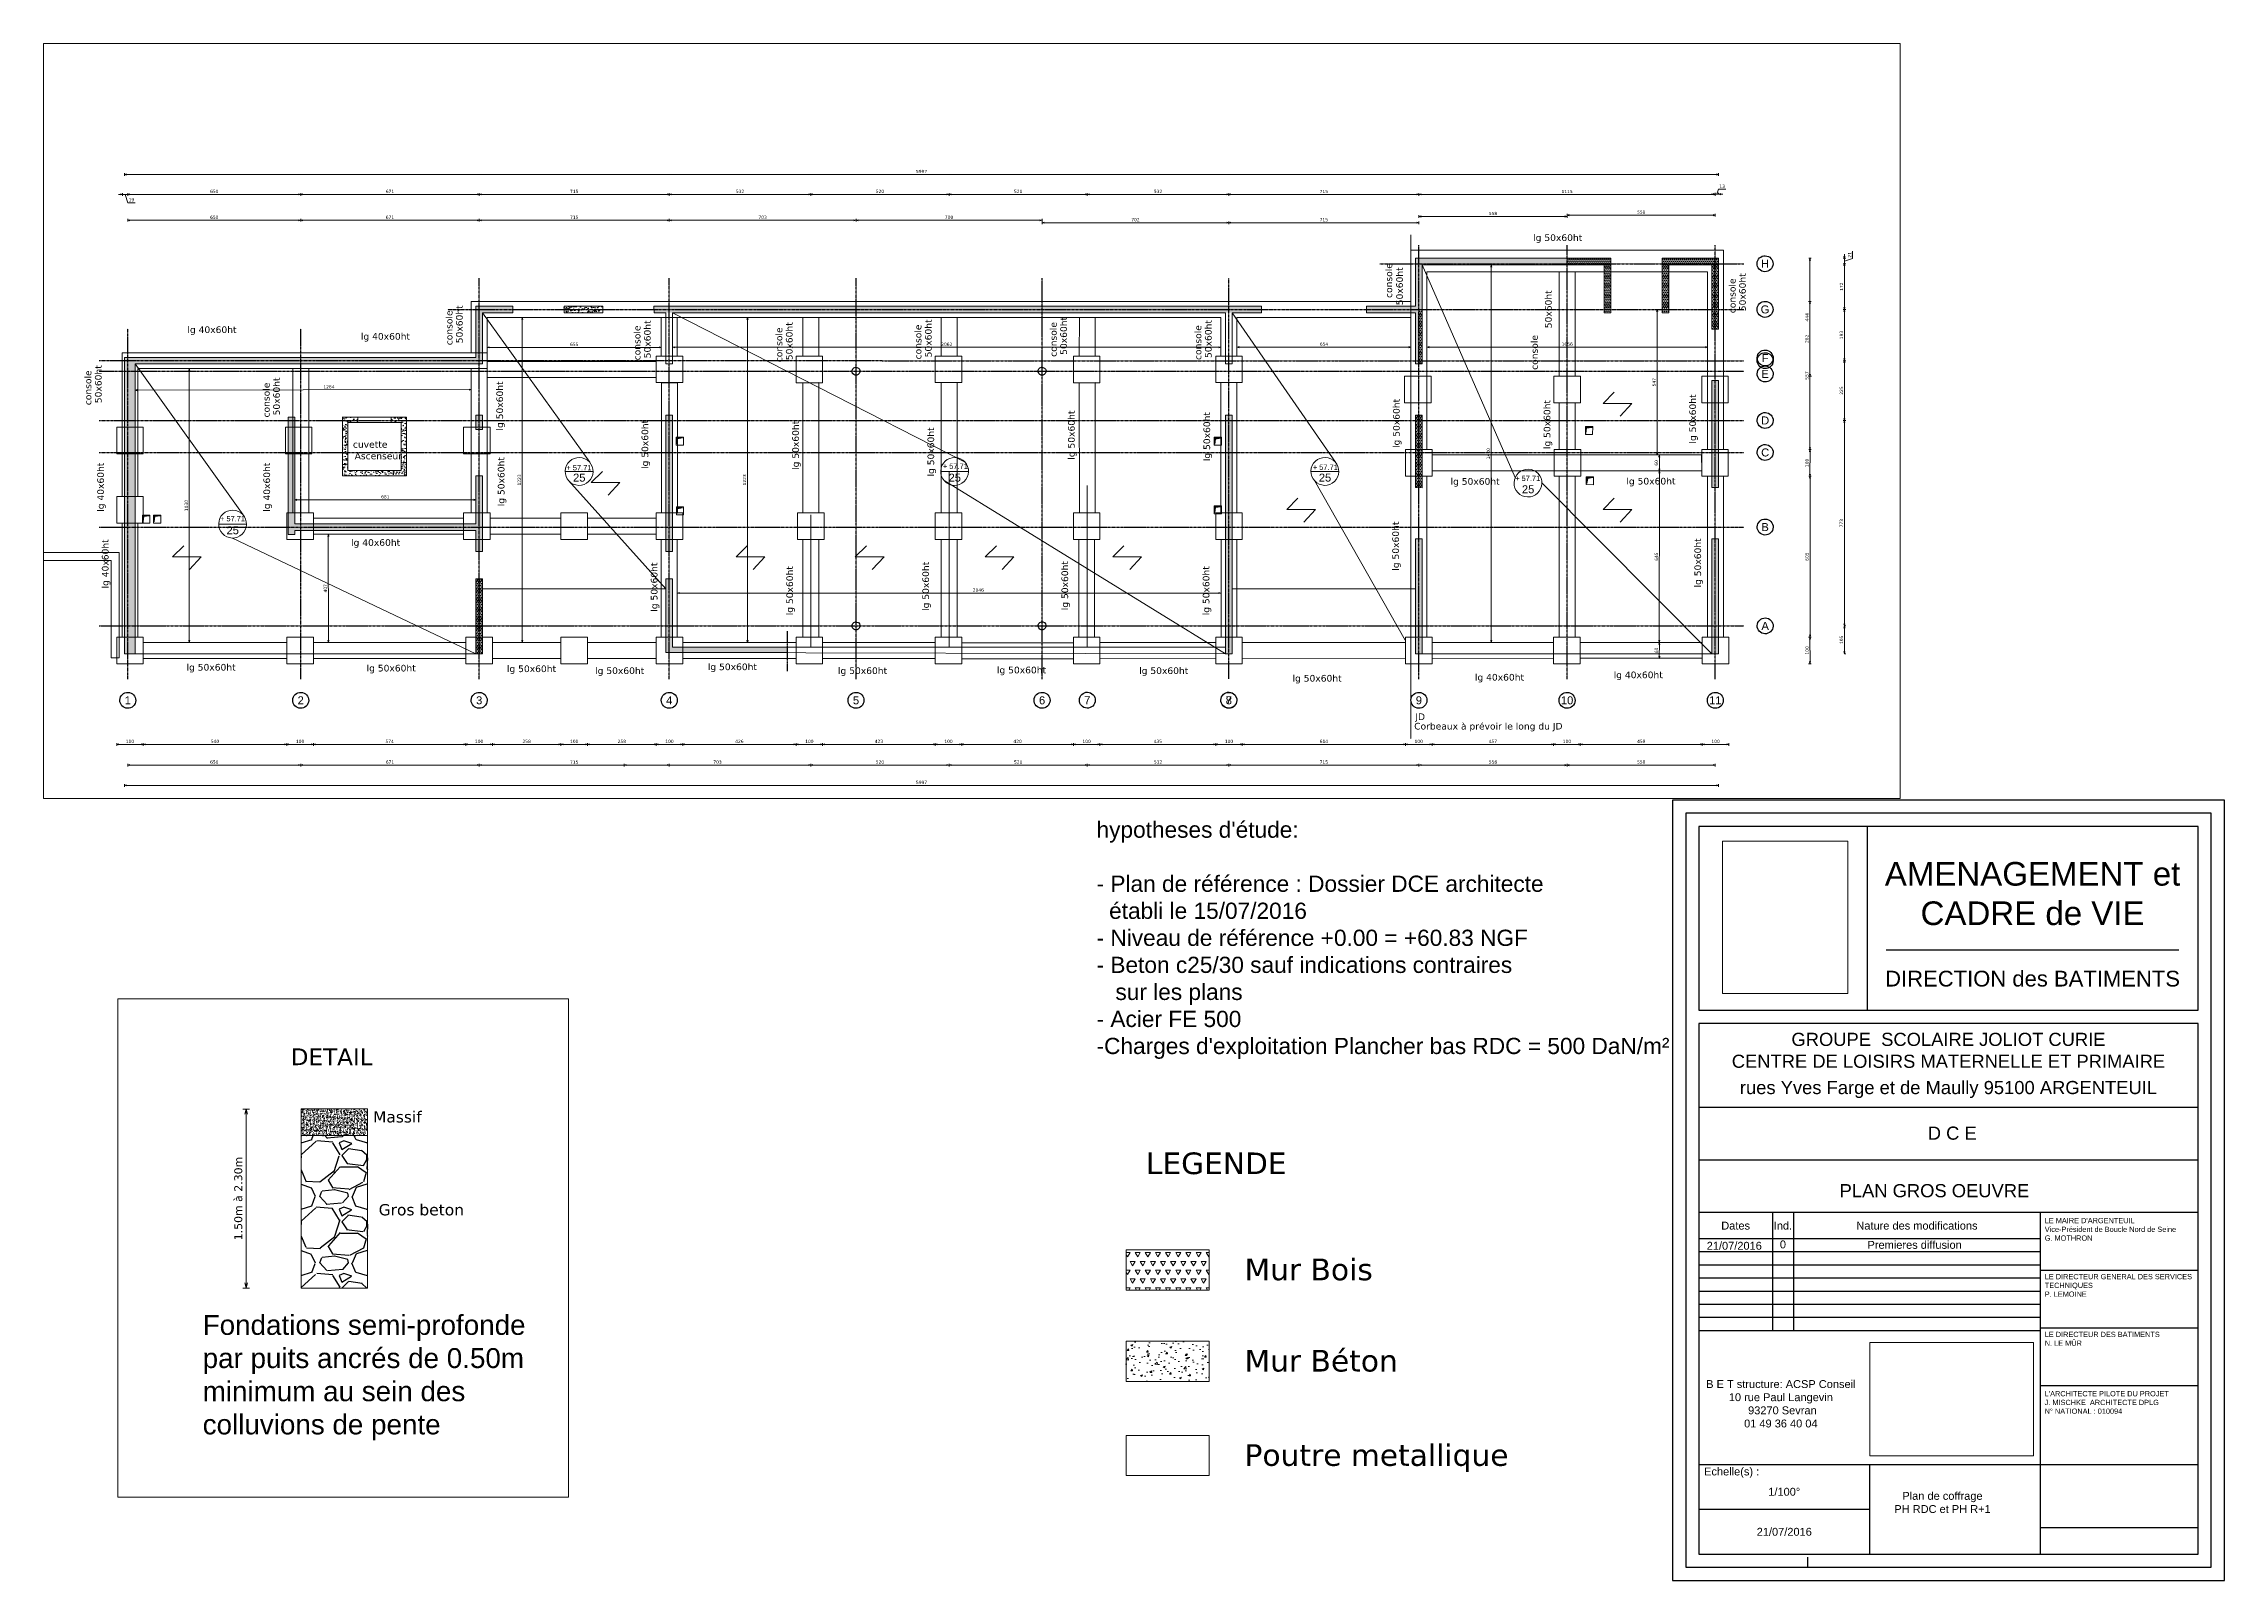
# Paper-space layout 'PALN GO 01' of a CAD drawing. Header units: metres. Extents: x -1392 to 831, y 4 to 657.
# Drawn here: x 24 to 831, y 4 to 573 of the extents above; entities outside this region: 1.
# The model-space entities are those that its viewports show. They can reach past a viewport. Long polylines and large blocks are cut down to what shows.
import ezdxf
from ezdxf.enums import TextEntityAlignment as Align

# ---------------------------------------------------------------- set-up
doc = ezdxf.new("R2010")
doc.units = ezdxf.units.M
doc.header["$MEASUREMENT"] = 0
doc.header["$PDMODE"] = 3
doc.header["$PDSIZE"] = 0.1
doc.linetypes.add('AXES2', pattern=[1.125, 0.75, -0.125, 0.125, -0.125])
doc.linetypes.add('CACHEX2', pattern=[0.75, 0.5, -0.25])
for name, color, linetype, lineweight in [('-Cartouche', 7, 'Continuous', 25), ('ACSP - Bois', 47, 'Continuous', 18), ('ACSP - Béton', 252, 'Continuous', 18), ('ACSP - Cotes', 7, 'Continuous', 18), ('ACSP - Dalle', 250, 'Continuous', 18), ('ACSP - Fondations', 7, 'Continuous', 18), ('ACSP - Longrines', 7, 'Continuous', 18), ('ACSP - Trémie', 7, 'Continuous', 18)]:
    doc.layers.add(name, color=color, linetype=linetype, lineweight=lineweight)
for name, color, linetype in [('00-AXE-0.00', 14, 'AXES2'), ('06-SYMB-DIVERS-0.20', 20, 'Continuous'), ('BAT_HACHURES', 252, 'Continuous')]:
    doc.layers.add(name, color=color, linetype=linetype)
doc.styles.add('ARIAL', font='arial.ttf')
doc.styles.add('COT', font='verdana.ttf')
doc.styles.add('locaux 100', font='verdana.ttf', dxfattribs={"height": 0.22})
doc.styles.get("Standard").update_dxf_attribs({"font": 'arial.ttf'})
doc.dimstyles.new('COT50', dxfattribs={"dimtxt": 0.12, "dimasz": 0.08, "dimexe": 0.05, "dimexo": 0, "dimgap": 0.05, "dimtad": 1, "dimdec": 0, "dimlfac": 100, "dimzin": 0, "dimdsep": 46, "dimtxsty": 'COT', "dimblk": 'OPEN30', "dimcen": 0.04, "dimdle": 0.05, "dimclrd": 256, "dimclre": 256, "dimclrt": 6, "dimadec": 0, "dimazin": 0, "dimtm": 1e-09, "dimtfac": 1, "dimtdec": 0, "dimtmove": 1, "dimatfit": 0, "dimldrblk": 'OPEN30', "dimfxl": 0.05, "dimfxlon": 1, "dimtolj": 1, "dimtzin": 0, "dimlwd": -1, "dimlwe": -1, "dimarcsym": 0})
picture_1 = doc.add_image_def('image1.jpg', size_in_pixel=(850, 1036))
picture_2 = doc.add_image_def('image2.jpg', size_in_pixel=(306, 212))
pattern_1 = [(163.12127, (596372.97915, 139635.53859), (-0.054743143, -0.05126586), [0.0375, -0.0375]), (223.12127, (596372.97915, 139635.53859), (0.017025965, -0.073041882), [0.0375, -0.0375]), (103.12127, (596372.95178, 139635.51296), (-0.071769108, 0.021776023), [0.0375, -0.0375])]
pattern_2 = [(163.12127, (596272.664997, 139706.722426), (-0.054743143, -0.05126586), [0.0375, -0.0375]), (223.12127, (596272.664997, 139706.722426), (0.017025965, -0.073041882), [0.0375, -0.0375]), (103.12127, (596272.637625, 139706.696793), (-0.071769108, 0.021776023), [0.0375, -0.0375])]
pattern_3 = [(153.12127, (596372.97915, 139635.5386), (-0.0406854, 0.28511173), [0.03, -0.33]), (98.12127, (596372.97915, 139635.5386), (-0.28042215, -0.1223544), [0.024, -0.264]), (203.57267, (596372.97576, 139635.56235), (-0.3211074, 0.16275755), [0.0254961, -0.28045684]), (149.30547, (596372.90124, 139635.52043), (-0.0324319, 0.4307809), [0.045, -0.495]), (199.75687, (596372.89853, 139635.55633), (-0.4643463, 0.2756492), [0.0382441, -0.4206852]), (94.30547, (596372.90124, 139635.52043), (-0.4643465, 0.2756488), [0.036, -0.396]), (124.12127, (596372.91163, 139635.56393), (0.10264065, 0.269089), [0.03, -0.33]), (69.12127, (596372.91163, 139635.56393), (-0.30458135, 0.0289378), [0.024, -0.264]), (174.57267, (596372.9202, 139635.58635), (-0.20194046, 0.2980269), [0.0254961, -0.28045684]), (140.62127, (596372.97915, 139635.53859), (-0.13078521, -0.02549152), [0, -0.2608, 0, -0.268, 0, -0.265]), (110.62127, (596372.97915, 139635.53859), (-0.1775338, 0.06666589), [0, -0.1528, 0, -0.2548, 0, -0.101]), (70.62127, (596372.9994, 139635.45172), (-0.03968742, 0.21000221), [0, -0.1, 0, -0.312, 0, -0.414]), (60.62127, (596373.00848, 139635.41277), (-0.09195287, 0.21809403), [0, -0.13, 0, -0.2072, 0, -0.294])]
pattern_4 = [(153.12127, (596272.665, 139706.72243), (-0.0406854, 0.28511173), [0.03, -0.33]), (98.12127, (596272.665, 139706.72243), (-0.28042215, -0.1223544), [0.024, -0.264]), (203.57267, (596272.6616, 139706.74619), (-0.3211074, 0.16275755), [0.0254961, -0.28045684]), (149.30547, (596272.5871, 139706.70427), (-0.0324319, 0.4307809), [0.045, -0.495]), (199.75687, (596272.5844, 139706.74016), (-0.4643463, 0.2756492), [0.0382441, -0.4206852]), (94.30547, (596272.5871, 139706.70427), (-0.4643465, 0.2756488), [0.036, -0.396]), (124.12127, (596272.59748, 139706.74776), (0.10264065, 0.269089), [0.03, -0.33]), (69.12127, (596272.59748, 139706.74776), (-0.30458135, 0.0289378), [0.024, -0.264]), (174.57267, (596272.60604, 139706.77019), (-0.20194046, 0.2980269), [0.0254961, -0.28045684]), (140.62127, (596272.665, 139706.72243), (-0.13078521, -0.02549152), [0, -0.2608, 0, -0.268, 0, -0.265]), (110.62127, (596272.665, 139706.72243), (-0.1775338, 0.06666589), [0, -0.1528, 0, -0.2548, 0, -0.101]), (70.62127, (596272.68525, 139706.63556), (-0.03968742, 0.21000221), [0, -0.1, 0, -0.312, 0, -0.414]), (60.62127, (596272.69433, 139706.5966), (-0.09195287, 0.21809403), [0, -0.13, 0, -0.2072, 0, -0.294])]
pattern_5 = [(153.1213, (596274.1655, 139608.9727), (-0.508568, 3.563897), [0.375, -4.125]), (98.1213, (596274.1655, 139608.9727), (-3.50528, -1.52943), [0.3, -3.3]), (203.5727, (596274.123, 139609.2697), (-4.013844, 2.034466), [0.3187, -3.50571]), (149.3055, (596273.1917, 139608.7457), (-0.4054, 5.38476), [0.5625, -6.1875]), (199.757, (596273.158, 139609.1944), (-5.80433, 3.44561), [0.47805, -5.25857]), (94.3054, (596273.1917, 139608.7457), (-5.80433, 3.44561), [0.45, -4.95]), (124.1213, (596273.3216, 139609.2894), (1.28301, 3.363613), [0.375, -4.125]), (69.1213, (596273.3216, 139609.2894), (-3.80727, 0.36172), [0.3, -3.3]), (174.5727, (596273.4285, 139609.5697), (-2.52426, 3.725335), [0.3187, -3.50571]), (140.6213, (596274.1655, 139608.9727), (-1.634815, -0.318644), [0, -3.26, 0, -3.35, 0, -3.3125]), (110.6213, (596274.1655, 139608.9727), (-2.219172, 0.833324), [0, -1.91, 0, -3.185, 0, -1.2625]), (70.6213, (596274.4187, 139607.8868), (-0.496093, 2.625028), [0, -1.25, 0, -3.9, 0, -5.175]), (60.6213, (596274.5322, 139607.3998), (-1.14941, 2.726175), [0, -1.625, 0, -2.59, 0, -3.675])]

psp = doc.layouts.new('PALN GO 01')

# ---------------------------------------------------------------- texts
at = {"layer": '-Cartouche', "style": 'ARIAL'}
for s, insert, char_height, width, attachment_point in [('AMENAGEMENT et CADRE de VIE', (760.04, 258.41), 8.747, 132.275, 5), ('DIRECTION des BATIMENTS', (760.04, 226.95), 5.8313, 206.3989, 5), ('GROUPE  SCOLAIRE JOLIOT CURIE\\PCENTRE DE LOISIRS MATERNELLE ET PRIMAIRE\\P{\\H0.2x;\\P}rues Yves Farge et de Maully 95100 ARGENTEUIL', (728.94, 194.88), 4.8594, 184.658, 5), ('D C E', (730.33, 169.8), 4.859, 184.658, 5), ('PLAN GROS OEUVRE', (723.75, 148.52), 4.8594, 184.658, 5), ('Ind.', (667.71, 135.6), 2.916, 9.7188, 5), ('Nature des modifications', (717.28, 135.6), 2.9157, 48.3645, 5), ("LE MAIRE D'ARGENTEUIL\\PVice-Président de Boucle Nord de Seine\\PG. MOTHRON", (764.55, 138.47), 1.9438, 52.2293, 1), ('\\A1;21/07/2016', (649.71, 128.15), 2.9157, 27.9921, 5), ('Dates', (650.22, 135.6), 2.916, 27.9921, 5), ('0', (667.71, 128.66), 2.92, 9.7188, 5), ('Premieres diffusion', (716.43, 128.49), 2.9157, 48.3645, 5), ('LE DIRECTEUR GENERAL DES SERVICES TECHNIQUES\\PP. LEMOINE', (764.55, 117.73), 1.9438, 58.3131, 1), ('LE DIRECTEUR DES BATIMENTS\\PN. LE MÛR', (764.55, 96.35), 1.9438, 58.3131, 1), ('\\A1;B E T structure: ACSP Conseil^J10 rue Paul Langevin^J 93270 Sevran^J01 49 36 40 04', (666.94, 69.7), 2.9157, 63.7655, 5), ("L'ARCHITECTE PILOTE DU PROJET\\PJ. MISCHKE  ARCHITECTE DPLG\\PN° NATIONAL : 010094", (764.51, 74.43), 1.9438, 58.3131, 1), ('Echelle(s) :', (638.56, 44.24), 2.9157, 27.9921, 4), ('Plan de coffrage ^JPH RDC et PH R+1', (726.73, 33.2), 2.9157, 48.3645, 5)]:
    psp.add_mtext(s, dxfattribs=dict(at, insert=insert, char_height=char_height, width=width, attachment_point=attachment_point))
for tag, text, p in [('1/100°', '1/100°', (668.2, 37.18)), ('21/07/2016', 'xx-xx-2013', (668.2, 22.37))]:
    psp.add_attdef(tag, text=text, height=2.916, dxfattribs=at).set_placement(p, align=Align.MIDDLE_CENTER)
at = {"layer": 'ACSP - Cotes', "insert": (413.83, 285.1), "char_height": 6, "attachment_point": 1, "style": 'ARIAL'}
psp.add_mtext_dynamic_manual_height_columns("\\A1;hypotheses d'étude:\\P\\P- Plan de référence : Dossier DCE architecte ^J  établi le 15/07/2016^J- Niveau de référence +0.00 = +60.83 NGF^J- Beton c25/30 sauf indications contraires^J   sur les plans ^J- Acier FE 500\\P-Charges d'exploitation Plancher bas RDC = 500 DaN/m²", width=340.0898, gutter_width=1.5, heights=[0], dxfattribs=at)
at = {"layer": 'ACSP - Trémie', "char_height": 8, "width": 173.8367, "attachment_point": 1, "style": 'ARIAL'}
for s, insert in [('{\\fVerdana|b0|i0|c0|p34;LEGENDE}', (432.07, 162.68)), ('{\\fVerdana|b0|i0|c0|p34;Mur Bois}', (468.58, 123.42)), ('{\\fVerdana|b0|i0|c0|p34;Mur Béton}', (468.58, 89.65)), ('{\\fVerdana|b0|i0|c0|p34;Poutre metallique}', (468.58, 54.76))]:
    psp.add_mtext(s, dxfattribs=dict(at, insert=insert))

msp = doc.modelspace()

# ---------------------------------------------------------------- texts
at = {"layer": '00-AXE-0.00'}
for s, p in [('A', (596361.61, 139790.981)), ('A', (596361.61, 139790.981)), ('B', (596357.99, 139790.137)), ('11', (596364.763, 139789.791)), ('C', (596355.256, 139789.5)), ('D', (596354.084, 139789.227)), ('F', (596351.795, 139788.693)), ('E', (596352.379, 139788.829)), ('G', (596350.016, 139788.274)), ('H', (596348.344, 139787.884)), ('10', (596366.029, 139784.361)), ('9', (596367.294, 139778.932)), ('7', (596368.912, 139771.967)), ('8', (596368.917, 139771.969)), ('7', (596370.121, 139766.783)), ('6', (596370.512, 139765.127)), ('5', (596372.101, 139758.311)), ('4', (596373.696, 139751.47)), ('3', (596375.319, 139744.506)), ('2', (596376.843, 139737.967)), ('1', (596378.32, 139731.633))]:
    msp.add_text(s, height=0.3, rotation=103.1213, dxfattribs=at).set_placement(p, align=Align.MIDDLE_CENTER)
at = {"layer": 'ACSP - Cotes', "rotation": 103.1213, "style": 'ARIAL'}
for s, insert, char_height, width, attachment_point in [('+ 57.71', (596358.439, 139780.588), 0.2, 1.027, 7), ('25', (596358.535, 139780.87), 0.3, 0.50644, 1), ('+ 57.71', (596359.759, 139773.08), 0.2, 1.027, 7), ('25', (596359.843, 139773.33), 0.3, 0.50644, 1), ('+ 57.71', (596362.881, 139759.517), 0.2, 1.027, 7), ('25', (596363.005, 139759.765), 0.3, 0.50644, 1), ('+ 57.71', (596366.151, 139745.739), 0.2, 1.027, 7), ('25', (596366.212, 139746.009), 0.3, 0.50644, 1), ('+ 57.71', (596370.978, 139733.484), 0.2, 1.027, 7), ('25', (596371.1, 139733.764), 0.3, 0.50644, 1)]:
    msp.add_mtext(s, dxfattribs=dict(at, insert=insert, char_height=char_height, width=width, attachment_point=attachment_point))
at = {"layer": 'ACSP - Cotes', "insert": (596413.293, 139729.224), "char_height": 0.3, "attachment_point": 1, "rotation": 103.1213, "style": 'ARIAL'}
msp.add_mtext_dynamic_manual_height_columns('Fondations semi-profonde par puits ancrés de 0.50m minimum au sein des colluvions de pente', width=4.96984, gutter_width=1.5, heights=[0], dxfattribs=at)
at = {"layer": 'ACSP - Longrines', "style": 'locaux 100'}
for s, height, rotation, p in [('lg 50x60ht', 0.25, 193.1213, (596360.75, 139788.305)), (' 50x60ht', 0.25, 193.1213, (596350.353, 139787.609)), ('lg 40x60ht', 0.25, 103.1213, (596364.82, 139785.878)), ('console', 0.25, 193.1213, (596350.408, 139787.227)), ('lg 50x60ht', 0.25, 193.1213, (596355.52, 139786.889)), ('lg 50x60ht', 0.25, 103.1213, (596357.615, 139784.689)), ('Corbeaux à prévoir le long du JD', 0.25, 103.1213, (596368.404, 139779.009)), ('lg 40x60ht', 0.25, 103.1213, (596366.093, 139780.815)), ('lg 50x60ht', 0.25, 193.1213, (596356.968, 139781.603)), ('lg 50x60ht', 0.25, 103.1213, (596349.489, 139779.194)), (' 50x60ht', 0.25, 193.1213, (596352.634, 139780.644)), ('console', 0.25, 193.1213, (596354.172, 139780.464)), ('lg 50x60ht', 0.25, 103.1213, (596359.126, 139778.25)), ('JD', 0.25, 103.1213, (596368.047, 139778.97)), ('lg 50x60ht', 0.25, 193.1213, (596362.717, 139777.093)), ('lg 50x60ht', 0.25, 193.1213, (596358.214, 139776.072)), ('lg 50x60ht', 0.25, 103.1213, (596367.687, 139774.142)), (' 50x60ht', 0.25, 193.1213, (596353.063, 139774.995)), ('console', 0.25, 193.1213, (596352.781, 139774.516)), ('lg 50x60ht', 0.25, 193.1213, (596365.969, 139770.531)), ('lg 50x60ht', 0.25, 103.1213, (596368.719, 139768.459)), ('lg 50x60ht', 0.25, 193.1213, (596360.315, 139769.241)), (' 50x60ht', 0.25, 193.1213, (596356.628, 139768.438)), ('console', 0.25, 193.1213, (596356.683, 139768.056)), ('lg 50x60ht', 0.25, 193.1213, (596366.989, 139765.312)), ('lg 50x60ht', 0.25, 103.1213, (596369.91, 139763.243)), ('lg 50x60ht', 0.25, 193.1213, (596361.419, 139764.267)), (' 50x60ht', 0.25, 193.1213, (596357.748, 139763.111)), ('console', 0.25, 193.1213, (596357.804, 139762.729)), ('lg 50x60ht', 0.25, 193.1213, (596368.202, 139760.222)), ('lg 50x60ht', 0.25, 193.1213, (596363.233, 139759.261)), ('lg 50x60ht', 0.25, 103.1213, (596371.291, 139757.425)), (' 50x60ht', 0.25, 193.1213, (596358.996, 139758.177)), ('console', 0.25, 193.1213, (596359.051, 139757.795)), ('lg 50x60ht', 0.25, 193.1213, (596369.524, 139755.276)), ('lg 50x60ht', 0.25, 193.1213, (596364.147, 139754.249)), ('lg 50x60ht', 0.25, 103.1213, (596372.261, 139752.625)), (' 50x60ht', 0.25, 193.1213, (596360.287, 139753.106)), ('console', 0.25, 193.1213, (596360.343, 139752.724)), ('lg 50x60ht', 0.25, 193.1213, (596370.551, 139750.28)), ('lg 50x60ht', 0.25, 103.1213, (596373.366, 139748.528)), ('lg 50x60ht', 0.25, 193.1213, (596365.399, 139748.722)), (' 50x60ht', 0.25, 193.1213, (596361.43, 139747.892)), ('console', 0.25, 193.1213, (596361.485, 139747.51)), ('lg 50x60ht', 0.25, 103.1213, (596374.048, 139745.281)), ('lg 50x60ht', 0.25, 193.1213, (596367.993, 139743.775)), ('lg 50x60ht', 0.25, 193.1213, (596365.23, 139743.076)), ('lg 50x60ht', 0.25, 103.1213, (596375.223, 139740.135)), (' 50x60ht', 0.25, 193.1213, (596362.483, 139740.876)), ('console', 0.25, 193.1213, (596362.538, 139740.494)), ('lg 40x60ht', 0.25, 103.1213, (596370.754, 139738.492)), ('Ascenseur', 0.25, 103.1213, (596367.552, 139737.886)), ('lg 40x60ht', 0.25, 103.1213, (596363.117, 139737.092)), ('cuvette', 0.25, 103.1213, (596367.143, 139737.722)), ('lg 40x60ht', 0.25, 193.1213, (596370.197, 139735.235)), ('lg 50x60ht', 0.25, 103.1213, (596376.728, 139733.53)), (' 50x60ht', 0.25, 193.1213, (596366.689, 139734.794)), ('console', 0.25, 193.1213, (596366.745, 139734.413)), ('Gros beton', 0.1698, 103.1213, (596411.228, 139731.467)), ('lg 40x60ht', 0.25, 103.1213, (596364.353, 139730.679)), ('Massif', 0.1698, 103.1213, (596409.883, 139731.067)), ('DETAIL', 0.2538, 103.1213, (596409.324, 139729.661)), ('lg 40x60ht', 0.25, 193.1213, (596374.386, 139729.971)), ('lg 40x60ht', 0.25, 193.1213, (596371.616, 139729.147)), (' 50x60ht', 0.25, 193.1213, (596367.763, 139728.16)), ('console', 0.25, 193.1213, (596367.818, 139727.778))]:
    msp.add_text(s, height=height, rotation=rotation, dxfattribs=at).set_placement(p)

# ---------------------------------------------------------------- blocks, each defined once
blk = doc.blocks.new('_Open30')
at = {"color": 0, "linetype": 'ByBlock', "lineweight": -2}
for p, q in [((-1, 0.27), (0, 0)), ((0, 0), (-1, -0.27)), ((0, 0), (-1, 0))]:
    blk.add_line(p, q, dxfattribs=at)
blk = doc.blocks.new('*D945')
at = {"layer": 'ACSP - Cotes', "transparency": 16777216}
for p, q in [((596379.265, 139738.532), (596379.167, 139738.509)), ((596380.675, 139732.264), (596379.234, 139738.443)), ((596380.741, 139732.197), (596380.644, 139732.175))]:
    blk.add_line(p, q, dxfattribs=at)
at = {"layer": 'Defpoints', "color": 0, "transparency": 16777216}
for p in [(596379.216, 139738.521), (596379.272, 139738.534), (596380.749, 139732.199)]:
    blk.add_point(p, dxfattribs=at)
at = {"layer": 'ACSP - Cotes', "transparency": 16777216, "xscale": 0.08, "yscale": 0.08, "zscale": 0.08}
for p, rotation in [((596379.216, 139738.521), 103.1212703830424), ((596380.693, 139732.186), 283.1212703830424)]:
    blk.add_blockref('_Open30', p, dxfattribs=dict(at, rotation=rotation))
at = {"layer": 'ACSP - Cotes', "color": 6, "transparency": 16777216, "insert": (596379.845, 139735.328), "char_height": 0.12, "attachment_point": 5, "rotation": 103.1213, "style": 'COT'}
blk.add_mtext('\\A1;650', dxfattribs=at)
blk = doc.blocks.new('*D961')
at = {"layer": 'ACSP - Cotes', "transparency": 16777216}
for p, q in [((596377.643, 139745.048), (596377.741, 139745.071)), ((596379.198, 139738.598), (596377.71, 139744.982)), ((596379.265, 139738.532), (596379.167, 139738.509))]:
    blk.add_line(p, q, dxfattribs=at)
at = {"layer": 'Defpoints', "color": 0, "transparency": 16777216}
for p in [(596377.692, 139745.06), (596373.099, 139743.989), (596379.272, 139738.534)]:
    blk.add_point(p, dxfattribs=at)
at = {"layer": 'ACSP - Cotes', "transparency": 16777216, "xscale": 0.08, "yscale": 0.08, "zscale": 0.08}
for p, rotation in [((596377.692, 139745.06), 103.1212704001085), ((596379.216, 139738.521), 283.1212704001085)]:
    blk.add_blockref('_Open30', p, dxfattribs=dict(at, rotation=rotation))
at = {"layer": 'ACSP - Cotes', "color": 6, "transparency": 16777216, "insert": (596378.345, 139741.765), "char_height": 0.12, "attachment_point": 5, "rotation": 103.1213, "style": 'COT'}
blk.add_mtext('\\A1;671', dxfattribs=at)
blk = doc.blocks.new('*D962')
at = {"layer": 'ACSP - Cotes', "transparency": 16777216}
for p, q in [((596376.02, 139752.012), (596376.117, 139752.034)), ((596377.674, 139745.137), (596376.087, 139751.945)), ((596377.643, 139745.048), (596377.741, 139745.071))]:
    blk.add_line(p, q, dxfattribs=at)
at = {"layer": 'Defpoints', "color": 0, "transparency": 16777216}
for p in [(596376.069, 139752.023), (596371.476, 139750.952), (596373.099, 139743.989)]:
    blk.add_point(p, dxfattribs=at)
at = {"layer": 'ACSP - Cotes', "transparency": 16777216, "xscale": 0.08, "yscale": 0.08, "zscale": 0.08}
for p, rotation in [((596376.069, 139752.023), 103.1212704001085), ((596377.692, 139745.06), 283.1212704001085)]:
    blk.add_blockref('_Open30', p, dxfattribs=dict(at, rotation=rotation))
at = {"layer": 'ACSP - Cotes', "color": 6, "transparency": 16777216, "insert": (596376.772, 139748.516), "char_height": 0.12, "attachment_point": 5, "rotation": 103.1213, "style": 'COT'}
blk.add_mtext('\\A1;715', dxfattribs=at)
blk = doc.blocks.new('*D963')
at = {"layer": 'ACSP - Cotes', "transparency": 16777216}
for p, q in [((596374.811, 139757.198), (596374.909, 139757.22)), ((596376.436, 139750.445), (596374.878, 139757.131)), ((596376.406, 139750.356), (596376.503, 139750.379))]:
    blk.add_line(p, q, dxfattribs=at)
at = {"layer": 'Defpoints', "color": 0, "transparency": 16777216}
for p in [(596374.86, 139757.209), (596370.268, 139756.138), (596371.862, 139749.297)]:
    blk.add_point(p, dxfattribs=at)
at = {"layer": 'ACSP - Cotes', "transparency": 16777216, "xscale": 0.08, "yscale": 0.08, "zscale": 0.08}
for p, rotation in [((596374.86, 139757.209), 103.1212704001085), ((596376.455, 139750.367), 283.1212704001085)]:
    blk.add_blockref('_Open30', p, dxfattribs=dict(at, rotation=rotation))
at = {"layer": 'ACSP - Cotes', "color": 6, "transparency": 16777216, "insert": (596375.548, 139753.763), "char_height": 0.12, "attachment_point": 5, "rotation": 103.1213, "style": 'COT'}
blk.add_mtext('\\A1;703', dxfattribs=at)
blk = doc.blocks.new('*D964')
at = {"layer": 'ACSP - Cotes', "transparency": 16777216}
for p, q in [((596373.631, 139762.262), (596373.728, 139762.284)), ((596374.842, 139757.287), (596373.698, 139762.195)), ((596374.811, 139757.198), (596374.909, 139757.22))]:
    blk.add_line(p, q, dxfattribs=at)
at = {"layer": 'Defpoints', "color": 0, "transparency": 16777216}
for p in [(596373.679, 139762.273), (596369.087, 139761.203), (596370.268, 139756.138)]:
    blk.add_point(p, dxfattribs=at)
at = {"layer": 'ACSP - Cotes', "transparency": 16777216, "xscale": 0.08, "yscale": 0.08, "zscale": 0.08}
for p, rotation in [((596373.679, 139762.273), 103.1212704001085), ((596374.86, 139757.209), 283.1212704001085)]:
    blk.add_blockref('_Open30', p, dxfattribs=dict(at, rotation=rotation))
at = {"layer": 'ACSP - Cotes', "color": 6, "transparency": 16777216, "insert": (596374.16, 139759.715), "char_height": 0.12, "attachment_point": 5, "rotation": 103.1213, "style": 'COT'}
blk.add_mtext('\\A1;520', dxfattribs=at)
blk = doc.blocks.new('*D965')
at = {"layer": 'ACSP - Cotes', "transparency": 16777216}
for p, q in [((596372.45, 139767.326), (596372.548, 139767.349)), ((596373.661, 139762.351), (596372.517, 139767.259)), ((596373.631, 139762.262), (596373.728, 139762.284))]:
    blk.add_line(p, q, dxfattribs=at)
at = {"layer": 'Defpoints', "color": 0, "transparency": 16777216}
for p in [(596372.499, 139767.337), (596367.901, 139766.266), (596369.087, 139761.203)]:
    blk.add_point(p, dxfattribs=at)
at = {"layer": 'ACSP - Cotes', "transparency": 16777216, "xscale": 0.08, "yscale": 0.08, "zscale": 0.08}
for p, rotation in [((596372.499, 139767.337), 103.1212704001085), ((596373.679, 139762.273), 283.1212704001085)]:
    blk.add_blockref('_Open30', p, dxfattribs=dict(at, rotation=rotation))
at = {"layer": 'ACSP - Cotes', "color": 6, "transparency": 16777216, "insert": (596372.98, 139764.78), "char_height": 0.12, "attachment_point": 5, "rotation": 103.1213, "style": 'COT'}
blk.add_mtext('\\A1;520', dxfattribs=at)
blk = doc.blocks.new('*D966')
at = {"layer": 'ACSP - Cotes', "transparency": 16777216}
for p, q in [((596371.242, 139772.51), (596371.339, 139772.533)), ((596372.481, 139767.415), (596371.309, 139772.444)), ((596372.45, 139767.326), (596372.548, 139767.349))]:
    blk.add_line(p, q, dxfattribs=at)
at = {"layer": 'Defpoints', "color": 0, "transparency": 16777216}
for p in [(596371.29, 139772.522), (596366.698, 139771.451), (596367.901, 139766.266)]:
    blk.add_point(p, dxfattribs=at)
at = {"layer": 'ACSP - Cotes', "transparency": 16777216, "xscale": 0.08, "yscale": 0.08, "zscale": 0.08}
for p, rotation in [((596371.29, 139772.522), 103.1212704001085), ((596372.499, 139767.337), 283.1212704001085)]:
    blk.add_blockref('_Open30', p, dxfattribs=dict(at, rotation=rotation))
at = {"layer": 'ACSP - Cotes', "color": 6, "transparency": 16777216, "insert": (596371.785, 139769.904), "char_height": 0.12, "attachment_point": 5, "rotation": 103.1213, "style": 'COT'}
blk.add_mtext('\\A1;532', dxfattribs=at)
blk = doc.blocks.new('*D967')
at = {"layer": 'ACSP - Cotes', "transparency": 16777216}
for p, q in [((596369.619, 139779.474), (596369.716, 139779.496)), ((596371.272, 139772.6), (596369.685, 139779.407)), ((596371.242, 139772.51), (596371.339, 139772.533))]:
    blk.add_line(p, q, dxfattribs=at)
at = {"layer": 'Defpoints', "color": 0, "transparency": 16777216}
for p in [(596369.667, 139779.485), (596365.075, 139778.415), (596366.698, 139771.451)]:
    blk.add_point(p, dxfattribs=at)
at = {"layer": 'ACSP - Cotes', "transparency": 16777216, "xscale": 0.08, "yscale": 0.08, "zscale": 0.08}
for p, rotation in [((596369.667, 139779.485), 103.1212704001085), ((596371.29, 139772.522), 283.1212704001085)]:
    blk.add_blockref('_Open30', p, dxfattribs=dict(at, rotation=rotation))
at = {"layer": 'ACSP - Cotes', "color": 6, "transparency": 16777216, "insert": (596370.37, 139775.978), "char_height": 0.12, "attachment_point": 5, "rotation": 103.1213, "style": 'COT'}
blk.add_mtext('\\A1;715', dxfattribs=at)
blk = doc.blocks.new('*D968')
at = {"layer": 'ACSP - Cotes', "transparency": 16777216}
for p, q in [((596368.353, 139784.903), (596368.45, 139784.926)), ((596369.649, 139779.563), (596368.42, 139784.837)), ((596369.619, 139779.474), (596369.716, 139779.496))]:
    blk.add_line(p, q, dxfattribs=at)
at = {"layer": 'Defpoints', "color": 0, "transparency": 16777216}
for p in [(596368.402, 139784.915), (596363.809, 139783.844), (596365.075, 139778.415)]:
    blk.add_point(p, dxfattribs=at)
at = {"layer": 'ACSP - Cotes', "transparency": 16777216, "xscale": 0.08, "yscale": 0.08, "zscale": 0.08}
for p, rotation in [((596368.402, 139784.915), 103.1212704001085), ((596369.667, 139779.485), 283.1212704001085)]:
    blk.add_blockref('_Open30', p, dxfattribs=dict(at, rotation=rotation))
at = {"layer": 'ACSP - Cotes', "color": 6, "transparency": 16777216, "insert": (596368.925, 139782.174), "char_height": 0.12, "attachment_point": 5, "rotation": 103.1213, "style": 'COT'}
blk.add_mtext('\\A1;558', dxfattribs=at)
blk = doc.blocks.new('*D946')
at = {"layer": 'ACSP - Cotes', "transparency": 16777216}
for p, q in [((596361.878, 139794.105), (596361.012, 139793.903)), ((596361.956, 139794.123), (596361.945, 139794.172)), ((596360.934, 139793.885), (596360.922, 139793.933))]:
    blk.add_line(p, q, dxfattribs=at)
at = {"layer": 'Defpoints', "color": 0, "transparency": 16777216}
for p in [(596361.956, 139794.123), (596360.934, 139793.885), (596360.934, 139793.885)]:
    blk.add_point(p, dxfattribs=at)
at = {"layer": 'ACSP - Cotes', "transparency": 16777216, "xscale": 0.08, "yscale": 0.08, "zscale": 0.08}
for p, rotation in [((596361.956, 139794.123), 13.12127038304243), ((596360.934, 139793.885), 193.1212703830424)]:
    blk.add_blockref('_Open30', p, dxfattribs=dict(at, rotation=rotation))
at = {"layer": 'ACSP - Cotes', "color": 6, "transparency": 16777216, "insert": (596361.47, 139793.894), "char_height": 0.12, "attachment_point": 5, "rotation": 193.1213, "style": 'COT'}
blk.add_mtext('\\A1;105', dxfattribs=at)
blk = doc.blocks.new('*D969')
at = {"layer": 'ACSP - Cotes', "transparency": 16777216}
for p, q in [((596360.856, 139793.866), (596353.485, 139792.148)), ((596360.934, 139793.885), (596360.922, 139793.933)), ((596353.419, 139792.082), (596353.396, 139792.179))]:
    blk.add_line(p, q, dxfattribs=at)
at = {"layer": 'Defpoints', "color": 0, "transparency": 16777216}
for p in [(596360.934, 139793.885), (596353.408, 139792.13), (596354.266, 139788.448)]:
    blk.add_point(p, dxfattribs=at)
at = {"layer": 'ACSP - Cotes', "transparency": 16777216, "xscale": 0.08, "yscale": 0.08, "zscale": 0.08}
for p, rotation in [((596360.934, 139793.885), 13.12127038304243), ((596353.408, 139792.13), 193.1212703830424)]:
    blk.add_blockref('_Open30', p, dxfattribs=dict(at, rotation=rotation))
at = {"layer": 'ACSP - Cotes', "color": 6, "transparency": 16777216, "insert": (596357.196, 139792.898), "char_height": 0.12, "attachment_point": 5, "rotation": 193.1213, "style": 'COT'}
blk.add_mtext('\\A1;773', dxfattribs=at)
blk = doc.blocks.new('*D970')
at = {"layer": 'ACSP - Cotes', "transparency": 16777216}
for p, q in [((596353.33, 139792.112), (596351.294, 139791.638)), ((596353.419, 139792.082), (596353.396, 139792.179)), ((596351.228, 139791.571), (596351.205, 139791.668))]:
    blk.add_line(p, q, dxfattribs=at)
at = {"layer": 'Defpoints', "color": 0, "transparency": 16777216}
for p in [(596351.216, 139791.62), (596354.266, 139788.448), (596352.075, 139787.937)]:
    blk.add_point(p, dxfattribs=at)
at = {"layer": 'ACSP - Cotes', "transparency": 16777216, "xscale": 0.08, "yscale": 0.08, "zscale": 0.08}
for p, rotation in [((596353.408, 139792.13), 13.12127038304243), ((596351.216, 139791.62), 193.1212703830424)]:
    blk.add_blockref('_Open30', p, dxfattribs=dict(at, rotation=rotation))
at = {"layer": 'ACSP - Cotes', "color": 6, "transparency": 16777216, "insert": (596352.337, 139791.765), "char_height": 0.12, "attachment_point": 5, "rotation": 193.1213, "style": 'COT'}
blk.add_mtext('\\A1;225', dxfattribs=at)
blk = doc.blocks.new('*D971')
at = {"layer": 'ACSP - Cotes', "transparency": 16777216}
for p, q in [((596351.138, 139791.601), (596349.416, 139791.2)), ((596351.228, 139791.571), (596351.205, 139791.668)), ((596349.35, 139791.133), (596349.327, 139791.231))]:
    blk.add_line(p, q, dxfattribs=at)
at = {"layer": 'Defpoints', "color": 0, "transparency": 16777216}
for p in [(596349.339, 139791.182), (596352.075, 139787.937), (596350.198, 139787.495)]:
    blk.add_point(p, dxfattribs=at)
at = {"layer": 'ACSP - Cotes', "transparency": 16777216, "xscale": 0.08, "yscale": 0.08, "zscale": 0.08}
for p, rotation in [((596351.216, 139791.62), 13.12127038304243), ((596349.339, 139791.182), 193.1212703830424)]:
    blk.add_blockref('_Open30', p, dxfattribs=dict(at, rotation=rotation))
at = {"layer": 'ACSP - Cotes', "color": 6, "transparency": 16777216, "insert": (596350.303, 139791.291), "char_height": 0.12, "attachment_point": 5, "rotation": 193.1213, "style": 'COT'}
blk.add_mtext('\\A1;193', dxfattribs=at)
blk = doc.blocks.new('*D972')
at = {"layer": 'ACSP - Cotes', "transparency": 16777216}
for p, q in [((596349.261, 139791.164), (596347.744, 139790.81)), ((596349.35, 139791.133), (596349.327, 139791.231)), ((596347.677, 139790.743), (596347.654, 139790.841))]:
    blk.add_line(p, q, dxfattribs=at)
at = {"layer": 'Defpoints', "color": 0, "transparency": 16777216}
for p in [(596347.666, 139790.792), (596350.198, 139787.495), (596348.525, 139787.105)]:
    blk.add_point(p, dxfattribs=at)
at = {"layer": 'ACSP - Cotes', "transparency": 16777216, "xscale": 0.08, "yscale": 0.08, "zscale": 0.08}
for p, rotation in [((596349.339, 139791.182), 13.12127038304243), ((596347.666, 139790.792), 193.1212703830424)]:
    blk.add_blockref('_Open30', p, dxfattribs=dict(at, rotation=rotation))
at = {"layer": 'ACSP - Cotes', "color": 6, "transparency": 16777216, "insert": (596348.527, 139790.879), "char_height": 0.12, "attachment_point": 5, "rotation": 193.1213, "style": 'COT'}
blk.add_mtext('\\A1;172', dxfattribs=at)
blk = doc.blocks.new('*D973')
at = {"layer": 'ACSP - Cotes', "transparency": 16777216}
for p, q in [((596347.405, 139791.048), (596347.133, 139790.985)), ((596347.565, 139790.768), (596347.405, 139791.048)), ((596347.476, 139790.696), (596347.453, 139790.794)), ((596347.666, 139790.792), (596347.465, 139790.745)), ((596347.666, 139790.792), (596347.465, 139790.745)), ((596347.677, 139790.743), (596347.654, 139790.841)), ((596347.744, 139790.81), (596347.822, 139790.828)), ((596347.387, 139790.727), (596347.309, 139790.709))]:
    blk.add_line(p, q, dxfattribs=at)
at = {"layer": 'Defpoints', "color": 0, "transparency": 16777216}
for p in [(596347.465, 139790.745), (596348.525, 139787.105), (596348.539, 139786.137)]:
    blk.add_point(p, dxfattribs=at)
at = {"layer": 'ACSP - Cotes', "transparency": 16777216, "xscale": 0.08, "yscale": 0.08, "zscale": 0.08}
for p, rotation in [((596347.465, 139790.745), 13.12127038304243), ((596347.666, 139790.792), 193.1212703830424)]:
    blk.add_blockref('_Open30', p, dxfattribs=dict(at, rotation=rotation))
at = {"layer": 'ACSP - Cotes', "color": 6, "transparency": 16777216, "insert": (596347.294, 139790.908), "char_height": 0.12, "attachment_point": 5, "rotation": 193.1213, "style": 'COT'}
blk.add_mtext('\\A1;21', dxfattribs=at)
blk = doc.blocks.new('*D947')
at = {"layer": 'ACSP - Cotes', "transparency": 16777216}
for p, q in [((596360.089, 139727.38), (596360.026, 139727.649)), ((596359.735, 139727.301), (596359.833, 139727.323)), ((596359.766, 139727.39), (596359.748, 139727.468)), ((596359.828, 139727.123), (596359.784, 139727.312)), ((596359.828, 139727.123), (596359.784, 139727.312)), ((596359.806, 139727.218), (596360.089, 139727.38)), ((596359.779, 139727.112), (596359.877, 139727.134)), ((596359.846, 139727.045), (596359.864, 139726.967))]:
    blk.add_line(p, q, dxfattribs=at)
at = {"layer": 'Defpoints', "color": 0, "transparency": 16777216}
for p in [(596359.784, 139727.312), (596359.505, 139727.247), (596359.549, 139727.058)]:
    blk.add_point(p, dxfattribs=at)
at = {"layer": 'ACSP - Cotes', "transparency": 16777216, "xscale": 0.08, "yscale": 0.08, "zscale": 0.08}
for p, rotation in [((596359.784, 139727.312), 283.1212703830424), ((596359.828, 139727.123), 103.1212703830424)]:
    blk.add_blockref('_Open30', p, dxfattribs=dict(at, rotation=rotation))
at = {"layer": 'ACSP - Cotes', "color": 6, "transparency": 16777216, "insert": (596359.948, 139727.489), "char_height": 0.12, "attachment_point": 5, "rotation": 103.1213, "style": 'COT'}
blk.add_mtext('\\A1;19', dxfattribs=at)
blk = doc.blocks.new('*D974')
at = {"layer": 'ACSP - Cotes', "transparency": 16777216}
for p, q in [((596358.356, 139733.658), (596358.259, 139733.635)), ((596359.766, 139727.39), (596358.326, 139733.569)), ((596359.735, 139727.301), (596359.833, 139727.323))]:
    blk.add_line(p, q, dxfattribs=at)
at = {"layer": 'Defpoints', "color": 0, "transparency": 16777216}
for p in [(596364.984, 139735.203), (596358.307, 139733.647), (596359.505, 139727.247)]:
    blk.add_point(p, dxfattribs=at)
at = {"layer": 'ACSP - Cotes', "transparency": 16777216, "xscale": 0.08, "yscale": 0.08, "zscale": 0.08}
for p, rotation in [((596358.307, 139733.647), 103.1212703794849), ((596359.784, 139727.312), 283.1212703794849)]:
    blk.add_blockref('_Open30', p, dxfattribs=dict(at, rotation=rotation))
at = {"layer": 'ACSP - Cotes', "color": 6, "transparency": 16777216, "insert": (596358.936, 139730.454), "char_height": 0.12, "attachment_point": 5, "rotation": 103.1213, "style": 'COT'}
blk.add_mtext('\\A1;650', dxfattribs=at)
blk = doc.blocks.new('*D975')
at = {"layer": 'ACSP - Cotes', "transparency": 16777216}
for p, q in [((596356.832, 139740.197), (596356.735, 139740.174)), ((596358.289, 139733.725), (596356.801, 139740.108)), ((596358.356, 139733.658), (596358.259, 139733.635))]:
    blk.add_line(p, q, dxfattribs=at)
at = {"layer": 'Defpoints', "color": 0, "transparency": 16777216}
for p in [(596361.601, 139741.309), (596356.783, 139740.186), (596364.984, 139735.203)]:
    blk.add_point(p, dxfattribs=at)
at = {"layer": 'ACSP - Cotes', "transparency": 16777216, "xscale": 0.08, "yscale": 0.08, "zscale": 0.08}
for p, rotation in [((596356.783, 139740.186), 103.1212703794849), ((596358.307, 139733.647), 283.1212703794849)]:
    blk.add_blockref('_Open30', p, dxfattribs=dict(at, rotation=rotation))
at = {"layer": 'ACSP - Cotes', "color": 6, "transparency": 16777216, "insert": (596357.436, 139736.891), "char_height": 0.12, "attachment_point": 5, "rotation": 103.1213, "style": 'COT'}
blk.add_mtext('\\A1;671', dxfattribs=at)
blk = doc.blocks.new('*D976')
at = {"layer": 'ACSP - Cotes', "transparency": 16777216}
for p, q in [((596355.209, 139747.16), (596355.111, 139747.138)), ((596356.765, 139740.264), (596355.178, 139747.071)), ((596356.832, 139740.197), (596356.735, 139740.174))]:
    blk.add_line(p, q, dxfattribs=at)
at = {"layer": 'Defpoints', "color": 0, "transparency": 16777216}
for p in [(596359.978, 139748.272), (596355.16, 139747.149), (596361.601, 139741.309)]:
    blk.add_point(p, dxfattribs=at)
at = {"layer": 'ACSP - Cotes', "transparency": 16777216, "xscale": 0.08, "yscale": 0.08, "zscale": 0.08}
for p, rotation in [((596355.16, 139747.149), 103.1212703794849), ((596356.783, 139740.186), 283.1212703794849)]:
    blk.add_blockref('_Open30', p, dxfattribs=dict(at, rotation=rotation))
at = {"layer": 'ACSP - Cotes', "color": 6, "transparency": 16777216, "insert": (596355.863, 139743.642), "char_height": 0.12, "attachment_point": 5, "rotation": 103.1213, "style": 'COT'}
blk.add_mtext('\\A1;715', dxfattribs=at)
blk = doc.blocks.new('*D977')
at = {"layer": 'ACSP - Cotes', "transparency": 16777216}
for p, q in [((596354, 139752.346), (596353.903, 139752.324)), ((596355.142, 139747.227), (596353.969, 139752.257)), ((596355.209, 139747.16), (596355.111, 139747.138))]:
    blk.add_line(p, q, dxfattribs=at)
at = {"layer": 'Defpoints', "color": 0, "transparency": 16777216}
for p in [(596358.769, 139753.458), (596353.951, 139752.335), (596359.978, 139748.272)]:
    blk.add_point(p, dxfattribs=at)
at = {"layer": 'ACSP - Cotes', "transparency": 16777216, "xscale": 0.08, "yscale": 0.08, "zscale": 0.08}
for p, rotation in [((596353.951, 139752.335), 103.1212703794849), ((596355.16, 139747.149), 283.1212703794849)]:
    blk.add_blockref('_Open30', p, dxfattribs=dict(at, rotation=rotation))
at = {"layer": 'ACSP - Cotes', "color": 6, "transparency": 16777216, "insert": (596354.446, 139749.717), "char_height": 0.12, "attachment_point": 5, "rotation": 103.1213, "style": 'COT'}
blk.add_mtext('\\A1;532', dxfattribs=at)
blk = doc.blocks.new('*D978')
at = {"layer": 'ACSP - Cotes', "transparency": 16777216}
for p, q in [((596352.819, 139757.411), (596352.722, 139757.388)), ((596353.933, 139752.413), (596352.789, 139757.321)), ((596354, 139752.346), (596353.903, 139752.324))]:
    blk.add_line(p, q, dxfattribs=at)
at = {"layer": 'Defpoints', "color": 0, "transparency": 16777216}
for p in [(596357.589, 139758.522), (596352.771, 139757.399), (596358.769, 139753.458)]:
    blk.add_point(p, dxfattribs=at)
at = {"layer": 'ACSP - Cotes', "transparency": 16777216, "xscale": 0.08, "yscale": 0.08, "zscale": 0.08}
for p, rotation in [((596352.771, 139757.399), 103.1212703794849), ((596353.951, 139752.335), 283.1212703794849)]:
    blk.add_blockref('_Open30', p, dxfattribs=dict(at, rotation=rotation))
at = {"layer": 'ACSP - Cotes', "color": 6, "transparency": 16777216, "insert": (596353.251, 139754.842), "char_height": 0.12, "attachment_point": 5, "rotation": 103.1213, "style": 'COT'}
blk.add_mtext('\\A1;520', dxfattribs=at)
blk = doc.blocks.new('*D979')
at = {"layer": 'ACSP - Cotes', "transparency": 16777216}
for p, q in [((596351.639, 139762.475), (596351.542, 139762.452)), ((596352.753, 139757.477), (596351.608, 139762.386)), ((596352.819, 139757.411), (596352.722, 139757.388))]:
    blk.add_line(p, q, dxfattribs=at)
at = {"layer": 'Defpoints', "color": 0, "transparency": 16777216}
for p in [(596356.408, 139763.587), (596351.59, 139762.464), (596357.589, 139758.522)]:
    blk.add_point(p, dxfattribs=at)
at = {"layer": 'ACSP - Cotes', "transparency": 16777216, "xscale": 0.08, "yscale": 0.08, "zscale": 0.08}
for p, rotation in [((596351.59, 139762.464), 103.1212703794849), ((596352.771, 139757.399), 283.1212703794849)]:
    blk.add_blockref('_Open30', p, dxfattribs=dict(at, rotation=rotation))
at = {"layer": 'ACSP - Cotes', "color": 6, "transparency": 16777216, "insert": (596352.071, 139759.906), "char_height": 0.12, "attachment_point": 5, "rotation": 103.1213, "style": 'COT'}
blk.add_mtext('\\A1;520', dxfattribs=at)
blk = doc.blocks.new('*D980')
at = {"layer": 'ACSP - Cotes', "transparency": 16777216}
for p, q in [((596350.431, 139767.659), (596350.333, 139767.637)), ((596351.572, 139762.541), (596350.4, 139767.57)), ((596351.639, 139762.475), (596351.542, 139762.452))]:
    blk.add_line(p, q, dxfattribs=at)
at = {"layer": 'Defpoints', "color": 0, "transparency": 16777216}
for p in [(596353.99, 139768.489), (596350.382, 139767.648), (596356.408, 139763.587)]:
    blk.add_point(p, dxfattribs=at)
at = {"layer": 'ACSP - Cotes', "transparency": 16777216, "xscale": 0.08, "yscale": 0.08, "zscale": 0.08}
for p, rotation in [((596350.382, 139767.648), 103.1212703794849), ((596351.59, 139762.464), 283.1212703794849)]:
    blk.add_blockref('_Open30', p, dxfattribs=dict(at, rotation=rotation))
at = {"layer": 'ACSP - Cotes', "color": 6, "transparency": 16777216, "insert": (596350.877, 139765.03), "char_height": 0.12, "attachment_point": 5, "rotation": 103.1213, "style": 'COT'}
blk.add_mtext('\\A1;532', dxfattribs=at)
blk = doc.blocks.new('*D981')
at = {"layer": 'ACSP - Cotes', "transparency": 16777216}
for p, q in [((596348.807, 139774.623), (596348.71, 139774.6)), ((596350.364, 139767.726), (596348.777, 139774.533)), ((596350.431, 139767.659), (596350.333, 139767.637))]:
    blk.add_line(p, q, dxfattribs=at)
at = {"layer": 'Defpoints', "color": 0, "transparency": 16777216}
for p in [(596352.366, 139775.452), (596348.759, 139774.611), (596353.99, 139768.489)]:
    blk.add_point(p, dxfattribs=at)
at = {"layer": 'ACSP - Cotes', "transparency": 16777216, "xscale": 0.08, "yscale": 0.08, "zscale": 0.08}
for p, rotation in [((596348.759, 139774.611), 103.1212703794849), ((596350.382, 139767.648), 283.1212703794849)]:
    blk.add_blockref('_Open30', p, dxfattribs=dict(at, rotation=rotation))
at = {"layer": 'ACSP - Cotes', "color": 6, "transparency": 16777216, "insert": (596349.462, 139771.104), "char_height": 0.12, "attachment_point": 5, "rotation": 103.1213, "style": 'COT'}
blk.add_mtext('\\A1;715', dxfattribs=at)
blk = doc.blocks.new('*D982')
at = {"layer": 'ACSP - Cotes', "transparency": 16777216}
for p, q in [((596346.276, 139785.482), (596346.179, 139785.459)), ((596348.741, 139774.689), (596346.246, 139785.392)), ((596348.807, 139774.623), (596348.71, 139774.6))]:
    blk.add_line(p, q, dxfattribs=at)
at = {"layer": 'Defpoints', "color": 0, "transparency": 16777216}
for p in [(596349.835, 139786.311), (596346.227, 139785.47), (596352.366, 139775.452)]:
    blk.add_point(p, dxfattribs=at)
at = {"layer": 'ACSP - Cotes', "transparency": 16777216, "xscale": 0.08, "yscale": 0.08, "zscale": 0.08}
for p, rotation in [((596346.227, 139785.47), 103.1212703794849), ((596348.759, 139774.611), 283.1212703794849)]:
    blk.add_blockref('_Open30', p, dxfattribs=dict(at, rotation=rotation))
at = {"layer": 'ACSP - Cotes', "color": 6, "transparency": 16777216, "insert": (596347.385, 139780.015), "char_height": 0.12, "attachment_point": 5, "rotation": 103.1213, "style": 'COT'}
blk.add_mtext('\\A1;1115', dxfattribs=at)
blk = doc.blocks.new('*D948')
at = {"layer": 'ACSP - Cotes', "transparency": 16777216}
for p, q in [((596345.421, 139785.41), (596345.518, 139785.433)), ((596359.064, 139727.098), (596345.487, 139785.344)), ((596359.034, 139727.009), (596359.131, 139727.032))]:
    blk.add_line(p, q, dxfattribs=at)
at = {"layer": 'Defpoints', "color": 0, "transparency": 16777216}
for p in [(596345.323, 139785.388), (596345.469, 139785.422), (596358.937, 139726.986)]:
    blk.add_point(p, dxfattribs=at)
at = {"layer": 'ACSP - Cotes', "transparency": 16777216, "xscale": 0.08, "yscale": 0.08, "zscale": 0.08}
for p, rotation in [((596345.469, 139785.422), 103.1212703830424), ((596359.083, 139727.02), 283.1212703830424)]:
    blk.add_blockref('_Open30', p, dxfattribs=dict(at, rotation=rotation))
at = {"layer": 'ACSP - Cotes', "color": 6, "transparency": 16777216, "insert": (596352.166, 139756.196), "char_height": 0.12, "attachment_point": 5, "rotation": 103.1213, "style": 'COT'}
blk.add_mtext('\\A1;5997', dxfattribs=at)
blk = doc.blocks.new('*D949')
at = {"layer": 'ACSP - Cotes', "transparency": 16777216}
for p, q in [((596346.01, 139785.541), (596345.947, 139785.809)), ((596346.205, 139785.529), (596346.01, 139785.541)), ((596346.199, 139785.592), (596346.142, 139785.579)), ((596346.173, 139785.668), (596346.155, 139785.746)), ((596346.219, 139785.468), (596346.191, 139785.59)), ((596346.219, 139785.468), (596346.191, 139785.59)), ((596346.227, 139785.47), (596346.171, 139785.457)), ((596346.238, 139785.39), (596346.256, 139785.312))]:
    blk.add_line(p, q, dxfattribs=at)
at = {"layer": 'Defpoints', "color": 0, "transparency": 16777216}
for p in [(596346.191, 139785.59), (596346.199, 139785.592), (596346.227, 139785.47)]:
    blk.add_point(p, dxfattribs=at)
at = {"layer": 'ACSP - Cotes', "transparency": 16777216, "xscale": 0.08, "yscale": 0.08, "zscale": 0.08}
for p, rotation in [((596346.191, 139785.59), 283.1212703830424), ((596346.219, 139785.468), 103.1212703830424)]:
    blk.add_blockref('_Open30', p, dxfattribs=dict(at, rotation=rotation))
at = {"layer": 'ACSP - Cotes', "color": 6, "transparency": 16777216, "insert": (596345.869, 139785.65), "char_height": 0.12, "attachment_point": 5, "rotation": 103.1213, "style": 'COT'}
blk.add_mtext('\\A1;13', dxfattribs=at)
blk = doc.blocks.new('*D950')
at = {"layer": 'ACSP - Cotes', "transparency": 16777216}
for p, q in [((596367.801, 139790.627), (596367.899, 139790.65)), ((596381.445, 139732.315), (596367.868, 139790.561)), ((596381.415, 139732.226), (596381.512, 139732.249))]:
    blk.add_line(p, q, dxfattribs=at)
at = {"layer": 'Defpoints', "color": 0, "transparency": 16777216}
for p in [(596367.391, 139790.532), (596367.85, 139790.639), (596381.005, 139732.13)]:
    blk.add_point(p, dxfattribs=at)
at = {"layer": 'ACSP - Cotes', "transparency": 16777216, "xscale": 0.08, "yscale": 0.08, "zscale": 0.08}
for p, rotation in [((596367.85, 139790.639), 103.1212703830424), ((596381.463, 139732.237), 283.1212703830424)]:
    blk.add_blockref('_Open30', p, dxfattribs=dict(at, rotation=rotation))
at = {"layer": 'ACSP - Cotes', "color": 6, "transparency": 16777216, "insert": (596374.547, 139761.412), "char_height": 0.12, "attachment_point": 5, "rotation": 103.1213, "style": 'COT'}
blk.add_mtext('\\A1;5997', dxfattribs=at)
blk = doc.blocks.new('*D983')
at = {"layer": 'ACSP - Cotes', "transparency": 16777216}
for p, q in [((596364.004, 139741.561), (596363.955, 139741.549)), ((596366.876, 139729.33), (596364.022, 139741.483)), ((596366.894, 139729.252), (596366.845, 139729.24))]:
    blk.add_line(p, q, dxfattribs=at)
at = {"layer": 'Defpoints', "color": 0, "transparency": 16777216}
for p in [(596364.004, 139741.561), (596364.004, 139741.561), (596366.894, 139729.252)]:
    blk.add_point(p, dxfattribs=at)
at = {"layer": 'ACSP - Cotes', "transparency": 16777216, "xscale": 0.08, "yscale": 0.08, "zscale": 0.08}
for p, rotation in [((596364.004, 139741.561), 103.2141690676193), ((596366.894, 139729.252), 283.2141690676193)]:
    blk.add_blockref('_Open30', p, dxfattribs=dict(at, rotation=rotation))
at = {"layer": 'ACSP - Cotes', "color": 6, "transparency": 16777216, "insert": (596365.118, 139736.324), "char_height": 0.12, "attachment_point": 5, "rotation": 103.2142, "style": 'COT'}
blk.add_mtext('\\A1;1264', dxfattribs=at)
blk = doc.blocks.new('*D951')
at = {"layer": 'ACSP - Cotes', "transparency": 16777216}
for p, q in [((596365.72, 139731.071), (596375.596, 139733.373)), ((596375.662, 139733.44), (596375.685, 139733.343)), ((596365.631, 139731.102), (596365.654, 139731.004))]:
    blk.add_line(p, q, dxfattribs=at)
at = {"layer": 'Defpoints', "color": 0, "transparency": 16777216}
for p in [(596375.596, 139733.724), (596375.673, 139733.391), (596365.565, 139731.386)]:
    blk.add_point(p, dxfattribs=at)
at = {"layer": 'ACSP - Cotes', "transparency": 16777216, "xscale": 0.08, "yscale": 0.08, "zscale": 0.08}
for p, rotation in [((596375.673, 139733.391), 13.12127038304243), ((596365.642, 139731.053), 193.1212703830424)]:
    blk.add_blockref('_Open30', p, dxfattribs=dict(at, rotation=rotation))
at = {"layer": 'ACSP - Cotes', "color": 6, "transparency": 16777216, "insert": (596370.683, 139732.113), "char_height": 0.12, "attachment_point": 5, "rotation": 193.1213, "style": 'COT'}
blk.add_mtext('\\A1;1030', dxfattribs=at)
blk = doc.blocks.new('*D952')
at = {"layer": 'ACSP - Cotes', "transparency": 16777216}
for p, q in [((596370.6, 139737.579), (596374.408, 139738.467)), ((596374.486, 139738.485), (596374.475, 139738.534)), ((596370.522, 139737.561), (596370.51, 139737.61))]:
    blk.add_line(p, q, dxfattribs=at)
at = {"layer": 'Defpoints', "color": 0, "transparency": 16777216}
for p in [(596374.486, 139738.485), (596374.486, 139738.485), (596370.522, 139737.561)]:
    blk.add_point(p, dxfattribs=at)
at = {"layer": 'ACSP - Cotes', "transparency": 16777216, "xscale": 0.08, "yscale": 0.08, "zscale": 0.08}
for p, rotation in [((596374.486, 139738.485), 13.12127038304243), ((596370.522, 139737.561), 193.1212703830424)]:
    blk.add_blockref('_Open30', p, dxfattribs=dict(at, rotation=rotation))
at = {"layer": 'ACSP - Cotes', "color": 6, "transparency": 16777216, "insert": (596372.529, 139737.914), "char_height": 0.12, "attachment_point": 5, "rotation": 193.1213, "style": 'COT'}
blk.add_mtext('\\A1;407', dxfattribs=at)
blk = doc.blocks.new('*D984')
at = {"layer": 'ACSP - Cotes', "transparency": 16777216}
for p, q in [((596367.996, 139742.671), (596368.05, 139742.684)), ((596369.53, 139736.114), (596368.019, 139742.594)), ((596369.543, 139736.035), (596369.597, 139736.047))]:
    blk.add_line(p, q, dxfattribs=at)
at = {"layer": 'Defpoints', "color": 0, "transparency": 16777216}
for p in [(596367.996, 139742.671), (596368.001, 139742.672), (596369.543, 139736.035)]:
    blk.add_point(p, dxfattribs=at)
at = {"layer": 'ACSP - Cotes', "transparency": 16777216, "xscale": 0.08, "yscale": 0.08, "zscale": 0.08}
for p, rotation in [((596368.001, 139742.672), 103.1212703830424), ((596369.548, 139736.036), 283.1212703830424)]:
    blk.add_blockref('_Open30', p, dxfattribs=dict(at, rotation=rotation))
at = {"layer": 'ACSP - Cotes', "color": 6, "transparency": 16777216, "insert": (596368.665, 139739.329), "char_height": 0.12, "attachment_point": 5, "rotation": 103.1213, "style": 'COT'}
blk.add_mtext('\\A1;681', dxfattribs=at)
blk = doc.blocks.new('*D953')
at = {"layer": 'ACSP - Cotes', "transparency": 16777216}
for p, q in [((596360.784, 139748.152), (596360.881, 139748.175)), ((596362.301, 139741.862), (596360.851, 139748.085)), ((596362.271, 139741.773), (596362.368, 139741.796))]:
    blk.add_line(p, q, dxfattribs=at)
at = {"layer": 'Defpoints', "color": 0, "transparency": 16777216}
for p in [(596360.502, 139748.086), (596360.832, 139748.163), (596361.989, 139741.707)]:
    blk.add_point(p, dxfattribs=at)
at = {"layer": 'ACSP - Cotes', "transparency": 16777216, "xscale": 0.08, "yscale": 0.08, "zscale": 0.08}
for p, rotation in [((596360.832, 139748.163), 103.1212703830424), ((596362.319, 139741.784), 283.1212703830424)]:
    blk.add_blockref('_Open30', p, dxfattribs=dict(at, rotation=rotation))
at = {"layer": 'ACSP - Cotes', "color": 6, "transparency": 16777216, "insert": (596361.467, 139744.948), "char_height": 0.12, "attachment_point": 5, "rotation": 103.1213, "style": 'COT'}
blk.add_mtext('\\A1;655', dxfattribs=at)
blk = doc.blocks.new('*D954')
at = {"layer": 'ACSP - Cotes', "transparency": 16777216}
for p, q in [((596360.999, 139742.834), (596372.752, 139745.573)), ((596372.841, 139745.543), (596372.818, 139745.64)), ((596360.932, 139742.767), (596360.909, 139742.864))]:
    blk.add_line(p, q, dxfattribs=at)
at = {"layer": 'Defpoints', "color": 0, "transparency": 16777216}
for p in [(596372.83, 139745.591), (596372.911, 139745.244), (596361.002, 139742.468)]:
    blk.add_point(p, dxfattribs=at)
at = {"layer": 'ACSP - Cotes', "transparency": 16777216, "xscale": 0.08, "yscale": 0.08, "zscale": 0.08}
for p, rotation in [((596372.83, 139745.591), 13.12127038304243), ((596360.921, 139742.815), 193.1212703830424)]:
    blk.add_blockref('_Open30', p, dxfattribs=dict(at, rotation=rotation))
at = {"layer": 'ACSP - Cotes', "color": 6, "transparency": 16777216, "insert": (596366.901, 139744.094), "char_height": 0.12, "attachment_point": 5, "rotation": 193.1213, "style": 'COT'}
blk.add_mtext('\\A1;1223', dxfattribs=at)
blk = doc.blocks.new('*D985')
at = {"layer": 'ACSP - Cotes', "transparency": 16777216}
for p, q in [((596356.1, 139768.673), (596356.003, 139768.65)), ((596360.715, 139748.654), (596356.07, 139768.584)), ((596360.782, 139748.588), (596360.685, 139748.565))]:
    blk.add_line(p, q, dxfattribs=at)
at = {"layer": 'Defpoints', "color": 0, "transparency": 16777216}
for p in [(596356.052, 139768.662), (596356.101, 139768.673), (596360.782, 139748.588)]:
    blk.add_point(p, dxfattribs=at)
at = {"layer": 'ACSP - Cotes', "transparency": 16777216, "xscale": 0.08, "yscale": 0.08, "zscale": 0.08}
for p, rotation in [((596356.052, 139768.662), 103.1212703830424), ((596360.733, 139748.577), 283.1212703830424)]:
    blk.add_blockref('_Open30', p, dxfattribs=dict(at, rotation=rotation))
at = {"layer": 'ACSP - Cotes', "color": 6, "transparency": 16777216, "insert": (596358.283, 139758.594), "char_height": 0.12, "attachment_point": 5, "rotation": 103.1213, "style": 'COT'}
blk.add_mtext('\\A1;2062', dxfattribs=at)
blk = doc.blocks.new('*D955')
at = {"layer": 'ACSP - Cotes', "transparency": 16777216}
for p, q in [((596359.076, 139751.083), (596370.829, 139753.823)), ((596370.907, 139753.841), (596370.895, 139753.89)), ((596358.998, 139751.065), (596358.986, 139751.114))]:
    blk.add_line(p, q, dxfattribs=at)
at = {"layer": 'Defpoints', "color": 0, "transparency": 16777216}
for p in [(596370.907, 139753.841), (596370.907, 139753.841), (596358.998, 139751.065)]:
    blk.add_point(p, dxfattribs=at)
at = {"layer": 'ACSP - Cotes', "transparency": 16777216, "xscale": 0.08, "yscale": 0.08, "zscale": 0.08}
for p, rotation in [((596370.907, 139753.841), 13.12073482149468), ((596358.998, 139751.065), 193.1207348214947)]:
    blk.add_blockref('_Open30', p, dxfattribs=dict(at, rotation=rotation))
at = {"layer": 'ACSP - Cotes', "color": 6, "transparency": 16777216, "insert": (596364.978, 139752.344), "char_height": 0.12, "attachment_point": 5, "rotation": 193.1207, "style": 'COT'}
blk.add_mtext('\\A1;1223', dxfattribs=at)
blk = doc.blocks.new('*D956')
at = {"layer": 'ACSP - Cotes', "transparency": 16777216}
for p, q in [((596354.421, 139775.623), (596354.373, 139775.612)), ((596355.889, 139769.329), (596354.439, 139775.545)), ((596355.907, 139769.251), (596355.858, 139769.24))]:
    blk.add_line(p, q, dxfattribs=at)
at = {"layer": 'Defpoints', "color": 0, "transparency": 16777216}
for p in [(596354.421, 139775.623), (596354.421, 139775.623), (596355.907, 139769.251)]:
    blk.add_point(p, dxfattribs=at)
at = {"layer": 'ACSP - Cotes', "transparency": 16777216, "xscale": 0.08, "yscale": 0.08, "zscale": 0.08}
for p, rotation in [((596354.421, 139775.623), 103.1212703830424), ((596355.907, 139769.251), 283.1212703830424)]:
    blk.add_blockref('_Open30', p, dxfattribs=dict(at, rotation=rotation))
at = {"layer": 'ACSP - Cotes', "color": 6, "transparency": 16777216, "insert": (596355.055, 139772.412), "char_height": 0.12, "attachment_point": 5, "rotation": 103.1213, "style": 'COT'}
blk.add_mtext('\\A1;654', dxfattribs=at)
blk = doc.blocks.new('*D957')
at = {"layer": 'ACSP - Cotes', "transparency": 16777216}
for p, q in [((596351.889, 139786.492), (596351.937, 139786.504)), ((596354.268, 139776.286), (596351.907, 139786.415)), ((596354.286, 139776.208), (596354.335, 139776.219))]:
    blk.add_line(p, q, dxfattribs=at)
at = {"layer": 'Defpoints', "color": 0, "transparency": 16777216}
for p in [(596351.889, 139786.492), (596351.889, 139786.492), (596354.286, 139776.208)]:
    blk.add_point(p, dxfattribs=at)
at = {"layer": 'ACSP - Cotes', "transparency": 16777216, "xscale": 0.08, "yscale": 0.08, "zscale": 0.08}
for p, rotation in [((596351.889, 139786.492), 103.1212703830424), ((596354.286, 139776.208), 283.1212703830424)]:
    blk.add_blockref('_Open30', p, dxfattribs=dict(at, rotation=rotation))
at = {"layer": 'ACSP - Cotes', "color": 6, "transparency": 16777216, "insert": (596352.978, 139781.325), "char_height": 0.12, "attachment_point": 5, "rotation": 103.1213, "style": 'COT'}
blk.add_mtext('\\A1;1056', dxfattribs=at)
blk = doc.blocks.new('*D986')
at = {"layer": 'ACSP - Cotes', "transparency": 16777216}
for p, q in [((596350.802, 139777.883), (596364.476, 139781.07)), ((596364.565, 139781.04), (596364.542, 139781.137)), ((596350.735, 139777.816), (596350.712, 139777.913))]:
    blk.add_line(p, q, dxfattribs=at)
at = {"layer": 'Defpoints', "color": 0, "transparency": 16777216}
for p in [(596364.554, 139781.088), (596364.605, 139780.869), (596350.775, 139777.645)]:
    blk.add_point(p, dxfattribs=at)
at = {"layer": 'ACSP - Cotes', "transparency": 16777216, "xscale": 0.08, "yscale": 0.08, "zscale": 0.08}
for p, rotation in [((596364.554, 139781.088), 13.12127038304243), ((596350.724, 139777.865), 193.1212703830424)]:
    blk.add_blockref('_Open30', p, dxfattribs=dict(at, rotation=rotation))
at = {"layer": 'ACSP - Cotes', "color": 6, "transparency": 16777216, "insert": (596357.664, 139779.367), "char_height": 0.12, "attachment_point": 5, "rotation": 193.1213, "style": 'COT'}
blk.add_mtext('\\A1;1420', dxfattribs=at)
blk = doc.blocks.new('*D958')
at = {"layer": 'ACSP - Cotes', "transparency": 16777216}
for p, q in [((596365.104, 139770.779), (596365.006, 139770.756)), ((596369.68, 139750.924), (596365.073, 139770.689)), ((596369.747, 139750.857), (596369.65, 139750.835))]:
    blk.add_line(p, q, dxfattribs=at)
at = {"layer": 'Defpoints', "color": 0, "transparency": 16777216}
for p in [(596365.055, 139770.767), (596365.197, 139770.8), (596369.841, 139750.879)]:
    blk.add_point(p, dxfattribs=at)
at = {"layer": 'ACSP - Cotes', "transparency": 16777216, "xscale": 0.08, "yscale": 0.08, "zscale": 0.08}
for p, rotation in [((596365.055, 139770.767), 103.1212703798635), ((596369.699, 139750.846), 283.1212703798636)]:
    blk.add_blockref('_Open30', p, dxfattribs=dict(at, rotation=rotation))
at = {"layer": 'ACSP - Cotes', "color": 6, "transparency": 16777216, "insert": (596367.018, 139761.85), "char_height": 0.12, "attachment_point": 5, "rotation": 103.1213, "style": 'COT'}
blk.add_mtext('\\A1;2046', dxfattribs=at)
blk = doc.blocks.new('*D987')
at = {"layer": 'ACSP - Cotes', "transparency": 16777216}
for p, q in [((596367.087, 139790.333), (596367.185, 139790.355)), ((596368.384, 139784.992), (596367.154, 139790.266)), ((596368.353, 139784.903), (596368.45, 139784.926))]:
    blk.add_line(p, q, dxfattribs=at)
at = {"layer": 'Defpoints', "color": 0, "transparency": 16777216}
for p in [(596367.136, 139790.344), (596362.544, 139789.273), (596363.809, 139783.844)]:
    blk.add_point(p, dxfattribs=at)
at = {"layer": 'ACSP - Cotes', "transparency": 16777216, "xscale": 0.08, "yscale": 0.08, "zscale": 0.08}
for p, rotation in [((596367.136, 139790.344), 103.1212704001085), ((596368.402, 139784.915), 283.1212704001085)]:
    blk.add_blockref('_Open30', p, dxfattribs=dict(at, rotation=rotation))
at = {"layer": 'ACSP - Cotes', "color": 6, "transparency": 16777216, "insert": (596367.659, 139787.604), "char_height": 0.12, "attachment_point": 5, "rotation": 103.1213, "style": 'COT'}
blk.add_mtext('\\A1;558', dxfattribs=at)
blk = doc.blocks.new('*D959')
at = {"layer": 'ACSP - Cotes', "transparency": 16777216}
for p, q in [((596361.627, 139792.768), (596361.65, 139792.671)), ((596362.535, 139792.929), (596361.717, 139792.738)), ((596362.601, 139792.995), (596362.624, 139792.898))]:
    blk.add_line(p, q, dxfattribs=at)
at = {"layer": 'Defpoints', "color": 0, "transparency": 16777216}
for p in [(596361.564, 139793.039), (596362.538, 139793.266), (596361.639, 139792.72)]:
    blk.add_point(p, dxfattribs=at)
at = {"layer": 'ACSP - Cotes', "transparency": 16777216, "xscale": 0.08, "yscale": 0.08, "zscale": 0.08}
for p, rotation in [((596361.639, 139792.72), 193.1212703798636), ((596362.613, 139792.947), 13.12127037986355)]:
    blk.add_blockref('_Open30', p, dxfattribs=dict(at, rotation=rotation))
at = {"layer": 'ACSP - Cotes', "color": 6, "transparency": 16777216, "insert": (596362.151, 139792.724), "char_height": 0.12, "attachment_point": 5, "rotation": 193.1213, "style": 'COT'}
blk.add_mtext('\\A1;100', dxfattribs=at)
blk = doc.blocks.new('*D988')
at = {"layer": 'ACSP - Cotes', "transparency": 16777216}
for p, q in [((596361.627, 139792.768), (596361.65, 139792.671)), ((596361.561, 139792.702), (596355.821, 139791.364)), ((596355.754, 139791.297), (596355.731, 139791.394))]:
    blk.add_line(p, q, dxfattribs=at)
at = {"layer": 'Defpoints', "color": 0, "transparency": 16777216}
for p in [(596361.564, 139793.039), (596355.743, 139791.345), (596356.441, 139788.351)]:
    blk.add_point(p, dxfattribs=at)
at = {"layer": 'ACSP - Cotes', "transparency": 16777216, "xscale": 0.08, "yscale": 0.08, "zscale": 0.08}
for p, rotation in [((596361.639, 139792.72), 13.12127037986355), ((596355.743, 139791.345), 193.1212703798636)]:
    blk.add_blockref('_Open30', p, dxfattribs=dict(at, rotation=rotation))
at = {"layer": 'ACSP - Cotes', "color": 6, "transparency": 16777216, "insert": (596358.716, 139791.923), "char_height": 0.12, "attachment_point": 5, "rotation": 193.1213, "style": 'COT'}
blk.add_mtext('\\A1;605', dxfattribs=at)
blk = doc.blocks.new('*D989')
at = {"layer": 'ACSP - Cotes', "transparency": 16777216}
for p, q in [((596354.78, 139791.07), (596354.757, 139791.167)), ((596355.665, 139791.327), (596354.847, 139791.137)), ((596355.754, 139791.297), (596355.731, 139791.394))]:
    blk.add_line(p, q, dxfattribs=at)
at = {"layer": 'Defpoints', "color": 0, "transparency": 16777216}
for p in [(596354.769, 139791.118), (596355.467, 139788.124), (596356.441, 139788.351)]:
    blk.add_point(p, dxfattribs=at)
at = {"layer": 'ACSP - Cotes', "transparency": 16777216, "xscale": 0.08, "yscale": 0.08, "zscale": 0.08}
for p, rotation in [((596354.769, 139791.118), 193.1212703798636), ((596355.743, 139791.345), 13.12127037986355)]:
    blk.add_blockref('_Open30', p, dxfattribs=dict(at, rotation=rotation))
at = {"layer": 'ACSP - Cotes', "color": 6, "transparency": 16777216, "insert": (596355.281, 139791.122), "char_height": 0.12, "attachment_point": 5, "rotation": 193.1213, "style": 'COT'}
blk.add_mtext('\\A1;100', dxfattribs=at)
blk = doc.blocks.new('*D990')
at = {"layer": 'ACSP - Cotes', "transparency": 16777216}
for p, q in [((596354.691, 139791.1), (596349.418, 139789.871)), ((596354.78, 139791.07), (596354.757, 139791.167)), ((596349.352, 139789.804), (596349.329, 139789.902))]:
    blk.add_line(p, q, dxfattribs=at)
at = {"layer": 'Defpoints', "color": 0, "transparency": 16777216}
for p in [(596349.34, 139789.853), (596355.467, 139788.124), (596350.078, 139786.687)]:
    blk.add_point(p, dxfattribs=at)
at = {"layer": 'ACSP - Cotes', "transparency": 16777216, "xscale": 0.08, "yscale": 0.08, "zscale": 0.08}
for p, rotation in [((596354.769, 139791.118), 13.12127037986355), ((596349.34, 139789.853), 193.1212703798636)]:
    blk.add_blockref('_Open30', p, dxfattribs=dict(at, rotation=rotation))
at = {"layer": 'ACSP - Cotes', "color": 6, "transparency": 16777216, "insert": (596352.08, 139790.377), "char_height": 0.12, "attachment_point": 5, "rotation": 193.1213, "style": 'COT'}
blk.add_mtext('\\A1;557', dxfattribs=at)
blk = doc.blocks.new('*D991')
at = {"layer": 'ACSP - Cotes', "transparency": 16777216}
for p, q in [((596349.418, 139789.871), (596352.004, 139790.474)), ((596352.093, 139790.443), (596352.07, 139790.541)), ((596349.352, 139789.804), (596349.329, 139789.902))]:
    blk.add_line(p, q, dxfattribs=at)
at = {"layer": 'Defpoints', "color": 0, "transparency": 16777216}
for p in [(596352.082, 139790.492), (596352.78, 139787.498), (596350.078, 139786.687)]:
    blk.add_point(p, dxfattribs=at)
at = {"layer": 'ACSP - Cotes', "transparency": 16777216, "xscale": 0.08, "yscale": 0.08, "zscale": 0.08}
for p, rotation in [((596352.082, 139790.492), 13.12127037986355), ((596349.34, 139789.853), 193.1212703798636)]:
    blk.add_blockref('_Open30', p, dxfattribs=dict(at, rotation=rotation))
at = {"layer": 'ACSP - Cotes', "color": 6, "transparency": 16777216, "insert": (596350.737, 139790.063), "char_height": 0.12, "attachment_point": 5, "rotation": 193.1213, "style": 'COT'}
blk.add_mtext('\\A1;282', dxfattribs=at)
blk = doc.blocks.new('*D992')
at = {"layer": 'ACSP - Cotes', "transparency": 16777216}
for p, q in [((596352.004, 139790.474), (596347.836, 139789.502)), ((596352.093, 139790.443), (596352.07, 139790.541)), ((596347.77, 139789.436), (596347.747, 139789.533))]:
    blk.add_line(p, q, dxfattribs=at)
at = {"layer": 'Defpoints', "color": 0, "transparency": 16777216}
for p in [(596347.759, 139789.484), (596352.78, 139787.498), (596348.539, 139786.137)]:
    blk.add_point(p, dxfattribs=at)
at = {"layer": 'ACSP - Cotes', "transparency": 16777216, "xscale": 0.08, "yscale": 0.08, "zscale": 0.08}
for p, rotation in [((596352.082, 139790.492), 13.12127037986355), ((596347.759, 139789.484), 193.1212703798636)]:
    blk.add_blockref('_Open30', p, dxfattribs=dict(at, rotation=rotation))
at = {"layer": 'ACSP - Cotes', "color": 6, "transparency": 16777216, "insert": (596349.945, 139789.881), "char_height": 0.12, "attachment_point": 5, "rotation": 193.1213, "style": 'COT'}
blk.add_mtext('\\A1;444', dxfattribs=at)
blk = doc.blocks.new('*D960')
at = {"layer": 'ACSP - Cotes', "transparency": 16777216}
for p, q in [((596366.31, 139790.676), (596366.213, 139790.653)), ((596366.28, 139790.586), (596366.471, 139789.768)), ((596366.537, 139789.702), (596366.44, 139789.679))]:
    blk.add_line(p, q, dxfattribs=at)
at = {"layer": 'Defpoints', "color": 0, "transparency": 16777216}
for p in [(596366.511, 139790.722), (596366.489, 139789.69), (596366.738, 139789.749)]:
    blk.add_point(p, dxfattribs=at)
at = {"layer": 'ACSP - Cotes', "transparency": 16777216, "xscale": 0.08, "yscale": 0.08, "zscale": 0.08}
for p, rotation in [((596366.262, 139790.664), 103.1212703064924), ((596366.489, 139789.69), 283.1212703064924)]:
    blk.add_blockref('_Open30', p, dxfattribs=dict(at, rotation=rotation))
at = {"layer": 'ACSP - Cotes', "color": 6, "transparency": 16777216, "insert": (596366.266, 139790.152), "char_height": 0.12, "attachment_point": 5, "rotation": 103.1213, "style": 'COT'}
blk.add_mtext('\\A1;100', dxfattribs=at)
blk = doc.blocks.new('*D993')
at = {"layer": 'ACSP - Cotes', "transparency": 16777216}
for p, q in [((596366.537, 139789.702), (596366.44, 139789.679)), ((596366.507, 139789.612), (596367.513, 139785.297)), ((596367.482, 139785.208), (596367.58, 139785.23))]:
    blk.add_line(p, q, dxfattribs=at)
at = {"layer": 'Defpoints', "color": 0, "transparency": 16777216}
for p in [(596366.738, 139789.749), (596367.531, 139785.219), (596363.585, 139784.299)]:
    blk.add_point(p, dxfattribs=at)
at = {"layer": 'ACSP - Cotes', "transparency": 16777216, "xscale": 0.08, "yscale": 0.08, "zscale": 0.08}
for p, rotation in [((596366.489, 139789.69), 103.1212703798635), ((596367.531, 139785.219), 283.1212703798636)]:
    blk.add_blockref('_Open30', p, dxfattribs=dict(at, rotation=rotation))
at = {"layer": 'ACSP - Cotes', "color": 6, "transparency": 16777216, "insert": (596366.9, 139787.429), "char_height": 0.12, "attachment_point": 5, "rotation": 103.1213, "style": 'COT'}
blk.add_mtext('\\A1;459', dxfattribs=at)
blk = doc.blocks.new('*D994')
at = {"layer": 'ACSP - Cotes', "transparency": 16777216}
for p, q in [((596367.482, 139785.208), (596367.58, 139785.23)), ((596367.549, 139785.141), (596367.74, 139784.323)), ((596367.709, 139784.234), (596367.807, 139784.256))]:
    blk.add_line(p, q, dxfattribs=at)
at = {"layer": 'Defpoints', "color": 0, "transparency": 16777216}
for p in [(596363.585, 139784.299), (596367.758, 139784.245), (596363.812, 139783.325)]:
    blk.add_point(p, dxfattribs=at)
at = {"layer": 'ACSP - Cotes', "transparency": 16777216, "xscale": 0.08, "yscale": 0.08, "zscale": 0.08}
for p, rotation in [((596367.531, 139785.219), 103.1212703798635), ((596367.758, 139784.245), 283.1212703798636)]:
    blk.add_blockref('_Open30', p, dxfattribs=dict(at, rotation=rotation))
at = {"layer": 'ACSP - Cotes', "color": 6, "transparency": 16777216, "insert": (596367.535, 139784.706), "char_height": 0.12, "attachment_point": 5, "rotation": 103.1213, "style": 'COT'}
blk.add_mtext('\\A1;100', dxfattribs=at)
blk = doc.blocks.new('*D995')
at = {"layer": 'ACSP - Cotes', "transparency": 16777216}
for p, q in [((596367.709, 139784.234), (596367.807, 139784.256)), ((596367.776, 139784.167), (596368.778, 139779.868)), ((596368.748, 139779.778), (596368.845, 139779.801))]:
    blk.add_line(p, q, dxfattribs=at)
at = {"layer": 'Defpoints', "color": 0, "transparency": 16777216}
for p in [(596363.812, 139783.325), (596368.797, 139779.79), (596364.851, 139778.87)]:
    blk.add_point(p, dxfattribs=at)
at = {"layer": 'ACSP - Cotes', "transparency": 16777216, "xscale": 0.08, "yscale": 0.08, "zscale": 0.08}
for p, rotation in [((596367.758, 139784.245), 103.1212703798635), ((596368.797, 139779.79), 283.1212703798636)]:
    blk.add_blockref('_Open30', p, dxfattribs=dict(at, rotation=rotation))
at = {"layer": 'ACSP - Cotes', "color": 6, "transparency": 16777216, "insert": (596368.169, 139781.992), "char_height": 0.12, "attachment_point": 5, "rotation": 103.1213, "style": 'COT'}
blk.add_mtext('\\A1;457', dxfattribs=at)
blk = doc.blocks.new('*D996')
at = {"layer": 'ACSP - Cotes', "transparency": 16777216}
for p, q in [((596368.748, 139779.778), (596368.845, 139779.801)), ((596368.815, 139779.712), (596369.005, 139778.894)), ((596368.975, 139778.805), (596369.072, 139778.827))]:
    blk.add_line(p, q, dxfattribs=at)
at = {"layer": 'Defpoints', "color": 0, "transparency": 16777216}
for p in [(596364.851, 139778.87), (596369.024, 139778.816), (596365.078, 139777.896)]:
    blk.add_point(p, dxfattribs=at)
at = {"layer": 'ACSP - Cotes', "transparency": 16777216, "xscale": 0.08, "yscale": 0.08, "zscale": 0.08}
for p, rotation in [((596368.797, 139779.79), 103.1212703798635), ((596369.024, 139778.816), 283.1212703798636)]:
    blk.add_blockref('_Open30', p, dxfattribs=dict(at, rotation=rotation))
at = {"layer": 'ACSP - Cotes', "color": 6, "transparency": 16777216, "insert": (596368.801, 139779.277), "char_height": 0.12, "attachment_point": 5, "rotation": 103.1213, "style": 'COT'}
blk.add_mtext('\\A1;100', dxfattribs=at)
blk = doc.blocks.new('*D997')
at = {"layer": 'ACSP - Cotes', "transparency": 16777216}
for p, q in [((596368.975, 139778.805), (596369.072, 139778.827)), ((596369.042, 139778.738), (596370.399, 139772.916)), ((596370.368, 139772.827), (596370.466, 139772.85))]:
    blk.add_line(p, q, dxfattribs=at)
at = {"layer": 'Defpoints', "color": 0, "transparency": 16777216}
for p in [(596365.078, 139777.896), (596370.417, 139772.839), (596366.471, 139771.919)]:
    blk.add_point(p, dxfattribs=at)
at = {"layer": 'ACSP - Cotes', "transparency": 16777216, "xscale": 0.08, "yscale": 0.08, "zscale": 0.08}
for p, rotation in [((596369.024, 139778.816), 103.1212703798635), ((596370.417, 139772.839), 283.1212703798636)]:
    blk.add_blockref('_Open30', p, dxfattribs=dict(at, rotation=rotation))
at = {"layer": 'ACSP - Cotes', "color": 6, "transparency": 16777216, "insert": (596369.611, 139775.802), "char_height": 0.12, "attachment_point": 5, "rotation": 103.1213, "style": 'COT'}
blk.add_mtext('\\A1;614', dxfattribs=at)
blk = doc.blocks.new('*D998')
at = {"layer": 'ACSP - Cotes', "transparency": 16777216}
for p, q in [((596370.368, 139772.827), (596370.466, 139772.85)), ((596370.435, 139772.761), (596370.626, 139771.943)), ((596370.595, 139771.853), (596370.693, 139771.876))]:
    blk.add_line(p, q, dxfattribs=at)
at = {"layer": 'Defpoints', "color": 0, "transparency": 16777216}
for p in [(596366.471, 139771.919), (596370.644, 139771.865), (596366.698, 139770.945)]:
    blk.add_point(p, dxfattribs=at)
at = {"layer": 'ACSP - Cotes', "transparency": 16777216, "xscale": 0.08, "yscale": 0.08, "zscale": 0.08}
for p, rotation in [((596370.417, 139772.839), 103.1212703798635), ((596370.644, 139771.865), 283.1212703798636)]:
    blk.add_blockref('_Open30', p, dxfattribs=dict(at, rotation=rotation))
at = {"layer": 'ACSP - Cotes', "color": 6, "transparency": 16777216, "insert": (596370.421, 139772.326), "char_height": 0.12, "attachment_point": 5, "rotation": 103.1213, "style": 'COT'}
blk.add_mtext('\\A1;100', dxfattribs=at)
blk = doc.blocks.new('*D999')
at = {"layer": 'ACSP - Cotes', "transparency": 16777216}
for p, q in [((596370.595, 139771.853), (596370.693, 139771.876)), ((596370.662, 139771.787), (596371.614, 139767.702)), ((596371.584, 139767.612), (596371.681, 139767.635))]:
    blk.add_line(p, q, dxfattribs=at)
at = {"layer": 'Defpoints', "color": 0, "transparency": 16777216}
for p in [(596366.698, 139770.945), (596371.632, 139767.624), (596367.687, 139766.704)]:
    blk.add_point(p, dxfattribs=at)
at = {"layer": 'ACSP - Cotes', "transparency": 16777216, "xscale": 0.08, "yscale": 0.08, "zscale": 0.08}
for p, rotation in [((596370.644, 139771.865), 103.1212703798635), ((596371.632, 139767.624), 283.1212703798636)]:
    blk.add_blockref('_Open30', p, dxfattribs=dict(at, rotation=rotation))
at = {"layer": 'ACSP - Cotes', "color": 6, "transparency": 16777216, "insert": (596371.029, 139769.719), "char_height": 0.12, "attachment_point": 5, "rotation": 103.1213, "style": 'COT'}
blk.add_mtext('\\A1;435', dxfattribs=at)
blk = doc.blocks.new('*D1000')
at = {"layer": 'ACSP - Cotes', "transparency": 16777216}
for p, q in [((596371.584, 139767.612), (596371.681, 139767.635)), ((596371.651, 139767.546), (596371.841, 139766.728)), ((596371.811, 139766.639), (596371.908, 139766.661))]:
    blk.add_line(p, q, dxfattribs=at)
at = {"layer": 'Defpoints', "color": 0, "transparency": 16777216}
for p in [(596367.687, 139766.704), (596371.859, 139766.65), (596367.914, 139765.73)]:
    blk.add_point(p, dxfattribs=at)
at = {"layer": 'ACSP - Cotes', "transparency": 16777216, "xscale": 0.08, "yscale": 0.08, "zscale": 0.08}
for p, rotation in [((596371.632, 139767.624), 103.1212703798635), ((596371.859, 139766.65), 283.1212703798636)]:
    blk.add_blockref('_Open30', p, dxfattribs=dict(at, rotation=rotation))
at = {"layer": 'ACSP - Cotes', "color": 6, "transparency": 16777216, "insert": (596371.636, 139767.111), "char_height": 0.12, "attachment_point": 5, "rotation": 103.1213, "style": 'COT'}
blk.add_mtext('\\A1;100', dxfattribs=at)
blk = doc.blocks.new('*D1001')
at = {"layer": 'ACSP - Cotes', "transparency": 16777216}
for p, q in [((596371.811, 139766.639), (596371.908, 139766.661)), ((596371.878, 139766.572), (596372.794, 139762.64)), ((596372.764, 139762.551), (596372.861, 139762.574))]:
    blk.add_line(p, q, dxfattribs=at)
at = {"layer": 'Defpoints', "color": 0, "transparency": 16777216}
for p in [(596367.914, 139765.73), (596372.812, 139762.562), (596368.866, 139761.643)]:
    blk.add_point(p, dxfattribs=at)
at = {"layer": 'ACSP - Cotes', "transparency": 16777216, "xscale": 0.08, "yscale": 0.08, "zscale": 0.08}
for p, rotation in [((596371.859, 139766.65), 103.1212703798635), ((596372.812, 139762.562), 283.1212703798636)]:
    blk.add_blockref('_Open30', p, dxfattribs=dict(at, rotation=rotation))
at = {"layer": 'ACSP - Cotes', "color": 6, "transparency": 16777216, "insert": (596372.226, 139764.581), "char_height": 0.12, "attachment_point": 5, "rotation": 103.1213, "style": 'COT'}
blk.add_mtext('\\A1;420', dxfattribs=at)
blk = doc.blocks.new('*D1002')
at = {"layer": 'ACSP - Cotes', "transparency": 16777216}
for p, q in [((596372.764, 139762.551), (596372.861, 139762.574)), ((596372.83, 139762.484), (596373.021, 139761.666)), ((596372.991, 139761.577), (596373.088, 139761.6))]:
    blk.add_line(p, q, dxfattribs=at)
at = {"layer": 'Defpoints', "color": 0, "transparency": 16777216}
for p in [(596368.866, 139761.643), (596373.039, 139761.588), (596369.094, 139760.669)]:
    blk.add_point(p, dxfattribs=at)
at = {"layer": 'ACSP - Cotes', "transparency": 16777216, "xscale": 0.08, "yscale": 0.08, "zscale": 0.08}
for p, rotation in [((596372.812, 139762.562), 103.1212703798635), ((596373.039, 139761.588), 283.1212703798636)]:
    blk.add_blockref('_Open30', p, dxfattribs=dict(at, rotation=rotation))
at = {"layer": 'ACSP - Cotes', "color": 6, "transparency": 16777216, "insert": (596372.816, 139762.05), "char_height": 0.12, "attachment_point": 5, "rotation": 103.1213, "style": 'COT'}
blk.add_mtext('\\A1;100', dxfattribs=at)
blk = doc.blocks.new('*D1003')
at = {"layer": 'ACSP - Cotes', "transparency": 16777216}
for p, q in [((596372.991, 139761.577), (596373.088, 139761.6)), ((596373.057, 139761.51), (596373.982, 139757.542)), ((596373.952, 139757.453), (596374.049, 139757.475))]:
    blk.add_line(p, q, dxfattribs=at)
at = {"layer": 'Defpoints', "color": 0, "transparency": 16777216}
for p in [(596369.094, 139760.669), (596374.001, 139757.464), (596370.055, 139756.544)]:
    blk.add_point(p, dxfattribs=at)
at = {"layer": 'ACSP - Cotes', "transparency": 16777216, "xscale": 0.08, "yscale": 0.08, "zscale": 0.08}
for p, rotation in [((596373.039, 139761.588), 103.1212703798635), ((596374.001, 139757.464), 283.1212703798636)]:
    blk.add_blockref('_Open30', p, dxfattribs=dict(at, rotation=rotation))
at = {"layer": 'ACSP - Cotes', "color": 6, "transparency": 16777216, "insert": (596373.41, 139759.501), "char_height": 0.12, "attachment_point": 5, "rotation": 103.1213, "style": 'COT'}
blk.add_mtext('\\A1;423', dxfattribs=at)
blk = doc.blocks.new('*D1004')
at = {"layer": 'ACSP - Cotes', "transparency": 16777216}
for p, q in [((596373.952, 139757.453), (596374.049, 139757.475)), ((596374.019, 139757.386), (596374.209, 139756.568)), ((596374.179, 139756.479), (596374.276, 139756.502))]:
    blk.add_line(p, q, dxfattribs=at)
at = {"layer": 'Defpoints', "color": 0, "transparency": 16777216}
for p in [(596370.055, 139756.544), (596374.228, 139756.49), (596370.282, 139755.57)]:
    blk.add_point(p, dxfattribs=at)
at = {"layer": 'ACSP - Cotes', "transparency": 16777216, "xscale": 0.08, "yscale": 0.08, "zscale": 0.08}
for p, rotation in [((596374.001, 139757.464), 103.1212703798635), ((596374.228, 139756.49), 283.1212703798636)]:
    blk.add_blockref('_Open30', p, dxfattribs=dict(at, rotation=rotation))
at = {"layer": 'ACSP - Cotes', "color": 6, "transparency": 16777216, "insert": (596374.005, 139756.952), "char_height": 0.12, "attachment_point": 5, "rotation": 103.1213, "style": 'COT'}
blk.add_mtext('\\A1;100', dxfattribs=at)
blk = doc.blocks.new('*D1005')
at = {"layer": 'ACSP - Cotes', "transparency": 16777216}
for p, q in [((596374.179, 139756.479), (596374.276, 139756.502)), ((596374.246, 139756.412), (596375.177, 139752.417)), ((596375.146, 139752.328), (596375.244, 139752.351))]:
    blk.add_line(p, q, dxfattribs=at)
at = {"layer": 'Defpoints', "color": 0, "transparency": 16777216}
for p in [(596370.282, 139755.57), (596375.195, 139752.34), (596371.249, 139751.42)]:
    blk.add_point(p, dxfattribs=at)
at = {"layer": 'ACSP - Cotes', "transparency": 16777216, "xscale": 0.08, "yscale": 0.08, "zscale": 0.08}
for p, rotation in [((596374.228, 139756.49), 103.1212703798635), ((596375.195, 139752.34), 283.1212703798636)]:
    blk.add_blockref('_Open30', p, dxfattribs=dict(at, rotation=rotation))
at = {"layer": 'ACSP - Cotes', "color": 6, "transparency": 16777216, "insert": (596374.602, 139754.389), "char_height": 0.12, "attachment_point": 5, "rotation": 103.1213, "style": 'COT'}
blk.add_mtext('\\A1;426', dxfattribs=at)
blk = doc.blocks.new('*D1006')
at = {"layer": 'ACSP - Cotes', "transparency": 16777216}
for p, q in [((596375.146, 139752.328), (596375.244, 139752.351)), ((596375.213, 139752.262), (596375.404, 139751.444)), ((596375.373, 139751.354), (596375.471, 139751.377))]:
    blk.add_line(p, q, dxfattribs=at)
at = {"layer": 'Defpoints', "color": 0, "transparency": 16777216}
for p in [(596371.249, 139751.42), (596375.422, 139751.366), (596371.476, 139750.446)]:
    blk.add_point(p, dxfattribs=at)
at = {"layer": 'ACSP - Cotes', "transparency": 16777216, "xscale": 0.08, "yscale": 0.08, "zscale": 0.08}
for p, rotation in [((596375.195, 139752.34), 103.1212703798635), ((596375.422, 139751.366), 283.1212703798636)]:
    blk.add_blockref('_Open30', p, dxfattribs=dict(at, rotation=rotation))
at = {"layer": 'ACSP - Cotes', "color": 6, "transparency": 16777216, "insert": (596375.199, 139751.827), "char_height": 0.12, "attachment_point": 5, "rotation": 103.1213, "style": 'COT'}
blk.add_mtext('\\A1;100', dxfattribs=at)
blk = doc.blocks.new('*D1007')
at = {"layer": 'ACSP - Cotes', "transparency": 16777216}
for p, q in [((596375.373, 139751.354), (596375.471, 139751.377)), ((596375.44, 139751.288), (596375.991, 139748.927)), ((596375.96, 139748.838), (596376.057, 139748.861))]:
    blk.add_line(p, q, dxfattribs=at)
at = {"layer": 'Defpoints', "color": 0, "transparency": 16777216}
for p in [(596371.476, 139750.446), (596376.009, 139748.849), (596372.063, 139747.929)]:
    blk.add_point(p, dxfattribs=at)
at = {"layer": 'ACSP - Cotes', "transparency": 16777216, "xscale": 0.08, "yscale": 0.08, "zscale": 0.08}
for p, rotation in [((596375.422, 139751.366), 103.1212703798635), ((596376.009, 139748.849), 283.1212703798636)]:
    blk.add_blockref('_Open30', p, dxfattribs=dict(at, rotation=rotation))
at = {"layer": 'ACSP - Cotes', "color": 6, "transparency": 16777216, "insert": (596375.606, 139750.082), "char_height": 0.12, "attachment_point": 5, "rotation": 103.1213, "style": 'COT'}
blk.add_mtext('\\A1;258', dxfattribs=at)
blk = doc.blocks.new('*D1008')
at = {"layer": 'ACSP - Cotes', "transparency": 16777216}
for p, q in [((596375.96, 139748.838), (596376.057, 139748.861)), ((596376.027, 139748.771), (596376.218, 139747.953)), ((596376.187, 139747.864), (596376.284, 139747.887))]:
    blk.add_line(p, q, dxfattribs=at)
at = {"layer": 'Defpoints', "color": 0, "transparency": 16777216}
for p in [(596372.063, 139747.929), (596376.236, 139747.875), (596372.29, 139746.956)]:
    blk.add_point(p, dxfattribs=at)
at = {"layer": 'ACSP - Cotes', "transparency": 16777216, "xscale": 0.08, "yscale": 0.08, "zscale": 0.08}
for p, rotation in [((596376.009, 139748.849), 103.1212703798635), ((596376.236, 139747.875), 283.1212703798636)]:
    blk.add_blockref('_Open30', p, dxfattribs=dict(at, rotation=rotation))
at = {"layer": 'ACSP - Cotes', "color": 6, "transparency": 16777216, "insert": (596376.013, 139748.337), "char_height": 0.12, "attachment_point": 5, "rotation": 103.1213, "style": 'COT'}
blk.add_mtext('\\A1;100', dxfattribs=at)
blk = doc.blocks.new('*D1009')
at = {"layer": 'ACSP - Cotes', "transparency": 16777216}
for p, q in [((596376.187, 139747.864), (596376.284, 139747.887)), ((596376.254, 139747.797), (596376.802, 139745.445)), ((596376.772, 139745.356), (596376.869, 139745.378))]:
    blk.add_line(p, q, dxfattribs=at)
at = {"layer": 'Defpoints', "color": 0, "transparency": 16777216}
for p in [(596372.29, 139746.956), (596376.82, 139745.367), (596372.875, 139744.447)]:
    blk.add_point(p, dxfattribs=at)
at = {"layer": 'ACSP - Cotes', "transparency": 16777216, "xscale": 0.08, "yscale": 0.08, "zscale": 0.08}
for p, rotation in [((596376.236, 139747.875), 103.1212703798635), ((596376.82, 139745.367), 283.1212703798636)]:
    blk.add_blockref('_Open30', p, dxfattribs=dict(at, rotation=rotation))
at = {"layer": 'ACSP - Cotes', "color": 6, "transparency": 16777216, "insert": (596376.418, 139746.596), "char_height": 0.12, "attachment_point": 5, "rotation": 103.1213, "style": 'COT'}
blk.add_mtext('\\A1;258', dxfattribs=at)
blk = doc.blocks.new('*D1010')
at = {"layer": 'ACSP - Cotes', "transparency": 16777216}
for p, q in [((596376.772, 139745.356), (596376.869, 139745.378)), ((596376.839, 139745.289), (596377.029, 139744.471)), ((596376.999, 139744.382), (596377.096, 139744.404))]:
    blk.add_line(p, q, dxfattribs=at)
at = {"layer": 'Defpoints', "color": 0, "transparency": 16777216}
for p in [(596372.875, 139744.447), (596377.047, 139744.393), (596373.102, 139743.473)]:
    blk.add_point(p, dxfattribs=at)
at = {"layer": 'ACSP - Cotes', "transparency": 16777216, "xscale": 0.08, "yscale": 0.08, "zscale": 0.08}
for p, rotation in [((596376.82, 139745.367), 103.1212703798635), ((596377.047, 139744.393), 283.1212703798636)]:
    blk.add_blockref('_Open30', p, dxfattribs=dict(at, rotation=rotation))
at = {"layer": 'ACSP - Cotes', "color": 6, "transparency": 16777216, "insert": (596376.824, 139744.854), "char_height": 0.12, "attachment_point": 5, "rotation": 103.1213, "style": 'COT'}
blk.add_mtext('\\A1;100', dxfattribs=at)
blk = doc.blocks.new('*D1011')
at = {"layer": 'ACSP - Cotes', "transparency": 16777216}
for p, q in [((596376.999, 139744.382), (596377.096, 139744.404)), ((596377.066, 139744.315), (596378.331, 139738.885)), ((596378.301, 139738.796), (596378.398, 139738.818))]:
    blk.add_line(p, q, dxfattribs=at)
at = {"layer": 'Defpoints', "color": 0, "transparency": 16777216}
for p in [(596373.102, 139743.473), (596378.35, 139738.807), (596374.404, 139737.887)]:
    blk.add_point(p, dxfattribs=at)
at = {"layer": 'ACSP - Cotes', "transparency": 16777216, "xscale": 0.08, "yscale": 0.08, "zscale": 0.08}
for p, rotation in [((596377.047, 139744.393), 103.1212703798635), ((596378.35, 139738.807), 283.1212703798636)]:
    blk.add_blockref('_Open30', p, dxfattribs=dict(at, rotation=rotation))
at = {"layer": 'ACSP - Cotes', "color": 6, "transparency": 16777216, "insert": (596377.59, 139741.575), "char_height": 0.12, "attachment_point": 5, "rotation": 103.1213, "style": 'COT'}
blk.add_mtext('\\A1;574', dxfattribs=at)
blk = doc.blocks.new('*D1012')
at = {"layer": 'ACSP - Cotes', "transparency": 16777216}
for p, q in [((596378.301, 139738.796), (596378.398, 139738.818)), ((596378.368, 139738.729), (596378.558, 139737.911)), ((596378.528, 139737.822), (596378.625, 139737.844))]:
    blk.add_line(p, q, dxfattribs=at)
at = {"layer": 'Defpoints', "color": 0, "transparency": 16777216}
for p in [(596374.404, 139737.887), (596378.577, 139737.833), (596374.631, 139736.913)]:
    blk.add_point(p, dxfattribs=at)
at = {"layer": 'ACSP - Cotes', "transparency": 16777216, "xscale": 0.08, "yscale": 0.08, "zscale": 0.08}
for p, rotation in [((596378.35, 139738.807), 103.1212703798635), ((596378.577, 139737.833), 283.1212703798636)]:
    blk.add_blockref('_Open30', p, dxfattribs=dict(at, rotation=rotation))
at = {"layer": 'ACSP - Cotes', "color": 6, "transparency": 16777216, "insert": (596378.354, 139738.295), "char_height": 0.12, "attachment_point": 5, "rotation": 103.1213, "style": 'COT'}
blk.add_mtext('\\A1;100', dxfattribs=at)
blk = doc.blocks.new('*D1013')
at = {"layer": 'ACSP - Cotes', "transparency": 16777216}
for p, q in [((596378.528, 139737.822), (596378.625, 139737.844)), ((596378.595, 139737.755), (596379.784, 139732.654)), ((596379.753, 139732.565), (596379.851, 139732.587))]:
    blk.add_line(p, q, dxfattribs=at)
at = {"layer": 'Defpoints', "color": 0, "transparency": 16777216}
for p in [(596374.631, 139736.913), (596379.802, 139732.576), (596375.856, 139731.656)]:
    blk.add_point(p, dxfattribs=at)
at = {"layer": 'ACSP - Cotes', "transparency": 16777216, "xscale": 0.08, "yscale": 0.08, "zscale": 0.08}
for p, rotation in [((596378.577, 139737.833), 103.1212703798635), ((596379.802, 139732.576), 283.1212703798636)]:
    blk.add_blockref('_Open30', p, dxfattribs=dict(at, rotation=rotation))
at = {"layer": 'ACSP - Cotes', "color": 6, "transparency": 16777216, "insert": (596379.08, 139735.179), "char_height": 0.12, "attachment_point": 5, "rotation": 103.1213, "style": 'COT'}
blk.add_mtext('\\A1;540', dxfattribs=at)
blk = doc.blocks.new('*D1014')
at = {"layer": 'ACSP - Cotes', "transparency": 16777216}
for p, q in [((596379.753, 139732.565), (596379.851, 139732.587)), ((596379.82, 139732.498), (596380.011, 139731.68)), ((596379.98, 139731.591), (596380.078, 139731.613))]:
    blk.add_line(p, q, dxfattribs=at)
at = {"layer": 'Defpoints', "color": 0, "transparency": 16777216}
for p in [(596375.856, 139731.656), (596380.029, 139731.602), (596376.083, 139730.682)]:
    blk.add_point(p, dxfattribs=at)
at = {"layer": 'ACSP - Cotes', "transparency": 16777216, "xscale": 0.08, "yscale": 0.08, "zscale": 0.08}
for p, rotation in [((596379.802, 139732.576), 103.1212703798635), ((596380.029, 139731.602), 283.1212703798636)]:
    blk.add_blockref('_Open30', p, dxfattribs=dict(at, rotation=rotation))
at = {"layer": 'ACSP - Cotes', "color": 6, "transparency": 16777216, "insert": (596379.806, 139732.063), "char_height": 0.12, "attachment_point": 5, "rotation": 103.1213, "style": 'COT'}
blk.add_mtext('\\A1;100', dxfattribs=at)
blk = doc.blocks.new('*D1015')
at = {"layer": 'ACSP - Cotes', "transparency": 16777216}
for p, q in [((596357.78, 139740.418), (596357.682, 139740.395)), ((596357.749, 139740.329), (596359.237, 139733.946)), ((596359.304, 139733.879), (596359.207, 139733.856))]:
    blk.add_line(p, q, dxfattribs=at)
at = {"layer": 'Defpoints', "color": 0, "transparency": 16777216}
for p in [(596361.709, 139741.334), (596363.948, 139734.961), (596359.255, 139733.868)]:
    blk.add_point(p, dxfattribs=at)
at = {"layer": 'ACSP - Cotes', "transparency": 16777216, "xscale": 0.08, "yscale": 0.08, "zscale": 0.08}
for p, rotation in [((596357.731, 139740.407), 103.121270379485), ((596359.255, 139733.868), 283.121270379485)]:
    blk.add_blockref('_Open30', p, dxfattribs=dict(at, rotation=rotation))
at = {"layer": 'ACSP - Cotes', "color": 6, "transparency": 16777216, "insert": (596358.384, 139737.112), "char_height": 0.12, "attachment_point": 5, "rotation": 103.1213, "style": 'COT'}
blk.add_mtext('\\A1;671', dxfattribs=at)
blk = doc.blocks.new('*D1016')
at = {"layer": 'ACSP - Cotes', "transparency": 16777216}
for p, q in [((596356.157, 139747.381), (596356.059, 139747.359)), ((596357.713, 139740.485), (596356.126, 139747.292)), ((596357.78, 139740.418), (596357.682, 139740.395))]:
    blk.add_line(p, q, dxfattribs=at)
at = {"layer": 'Defpoints', "color": 0, "transparency": 16777216}
for p in [(596358.942, 139748.031), (596356.108, 139747.37), (596363.587, 139741.772)]:
    blk.add_point(p, dxfattribs=at)
at = {"layer": 'ACSP - Cotes', "transparency": 16777216, "xscale": 0.08, "yscale": 0.08, "zscale": 0.08}
for p, rotation in [((596356.108, 139747.37), 103.121270379485), ((596357.731, 139740.407), 283.121270379485)]:
    blk.add_blockref('_Open30', p, dxfattribs=dict(at, rotation=rotation))
at = {"layer": 'ACSP - Cotes', "color": 6, "transparency": 16777216, "insert": (596356.811, 139743.863), "char_height": 0.12, "attachment_point": 5, "rotation": 103.1213, "style": 'COT'}
blk.add_mtext('\\A1;715', dxfattribs=at)
blk = doc.blocks.new('*D1017')
at = {"layer": 'ACSP - Cotes', "transparency": 16777216}
for p, q in [((596352.973, 139761.039), (596352.876, 139761.016)), ((596354.495, 139754.29), (596352.943, 139760.949)), ((596354.562, 139754.223), (596354.464, 139754.2))]:
    blk.add_line(p, q, dxfattribs=at)
at = {"layer": 'Defpoints', "color": 0, "transparency": 16777216}
for p in [(596352.924, 139761.027), (596353.013, 139761.048), (596357.347, 139754.872)]:
    blk.add_point(p, dxfattribs=at)
at = {"layer": 'ACSP - Cotes', "transparency": 16777216, "xscale": 0.08, "yscale": 0.08, "zscale": 0.08}
for p, rotation in [((596352.924, 139761.027), 103.121270379485), ((596354.513, 139754.212), 283.121270379485)]:
    blk.add_blockref('_Open30', p, dxfattribs=dict(at, rotation=rotation))
at = {"layer": 'ACSP - Cotes', "color": 6, "transparency": 16777216, "insert": (596353.609, 139757.594), "char_height": 0.12, "attachment_point": 5, "rotation": 103.1213, "style": 'COT'}
blk.add_mtext('\\A1;700', dxfattribs=at)
blk = doc.blocks.new('*D1018')
at = {"layer": 'ACSP - Cotes', "transparency": 16777216}
for p, q in [((596349.843, 139774.864), (596349.746, 139774.841)), ((596351.4, 139767.967), (596349.813, 139774.775)), ((596351.466, 139767.901), (596351.369, 139767.878))]:
    blk.add_line(p, q, dxfattribs=at)
at = {"layer": 'Defpoints', "color": 0, "transparency": 16777216}
for p in [(596351.33, 139775.211), (596349.795, 139774.853), (596354.163, 139768.529)]:
    blk.add_point(p, dxfattribs=at)
at = {"layer": 'ACSP - Cotes', "transparency": 16777216, "xscale": 0.08, "yscale": 0.08, "zscale": 0.08}
for p, rotation in [((596349.795, 139774.853), 103.121270379485), ((596351.418, 139767.889), 283.121270379485)]:
    blk.add_blockref('_Open30', p, dxfattribs=dict(at, rotation=rotation))
at = {"layer": 'ACSP - Cotes', "color": 6, "transparency": 16777216, "insert": (596350.498, 139771.346), "char_height": 0.12, "attachment_point": 5, "rotation": 103.1213, "style": 'COT'}
blk.add_mtext('\\A1;715', dxfattribs=at)
blk = doc.blocks.new('*D1019')
at = {"layer": 'ACSP - Cotes', "transparency": 16777216}
for p, q in [((596348.351, 139780.241), (596348.253, 139780.218)), ((596349.549, 139774.878), (596348.32, 139780.151)), ((596349.616, 139774.811), (596349.519, 139774.788))]:
    blk.add_line(p, q, dxfattribs=at)
at = {"layer": 'Defpoints', "color": 0, "transparency": 16777216}
for p in [(596350.065, 139780.64), (596348.302, 139780.229), (596351.33, 139775.211)]:
    blk.add_point(p, dxfattribs=at)
at = {"layer": 'ACSP - Cotes', "transparency": 16777216, "xscale": 0.08, "yscale": 0.08, "zscale": 0.08}
for p, rotation in [((596348.302, 139780.229), 103.121270379485), ((596349.567, 139774.8), 283.121270379485)]:
    blk.add_blockref('_Open30', p, dxfattribs=dict(at, rotation=rotation))
at = {"layer": 'ACSP - Cotes', "color": 6, "transparency": 16777216, "insert": (596348.825, 139777.489), "char_height": 0.12, "attachment_point": 5, "rotation": 103.1213, "style": 'COT'}
blk.add_mtext('\\A1;558', dxfattribs=at)
blk = doc.blocks.new('*D1020')
at = {"layer": 'ACSP - Cotes', "transparency": 16777216}
for p, q in [((596347.036, 139785.659), (596346.939, 139785.636)), ((596348.235, 139780.296), (596347.006, 139785.569)), ((596348.302, 139780.229), (596348.204, 139780.207))]:
    blk.add_line(p, q, dxfattribs=at)
at = {"layer": 'Defpoints', "color": 0, "transparency": 16777216}
for p in [(596348.799, 139786.07), (596346.988, 139785.647), (596350.065, 139780.64)]:
    blk.add_point(p, dxfattribs=at)
at = {"layer": 'ACSP - Cotes', "transparency": 16777216, "xscale": 0.08, "yscale": 0.08, "zscale": 0.08}
for p, rotation in [((596346.988, 139785.647), 103.121270379485), ((596348.253, 139780.218), 283.121270379485)]:
    blk.add_blockref('_Open30', p, dxfattribs=dict(at, rotation=rotation))
at = {"layer": 'ACSP - Cotes', "color": 6, "transparency": 16777216, "insert": (596347.511, 139782.907), "char_height": 0.12, "attachment_point": 5, "rotation": 103.1213, "style": 'COT'}
blk.add_mtext('\\A1;558', dxfattribs=at)
blk = doc.blocks.new('*D1021')
at = {"layer": 'ACSP - Cotes', "transparency": 16777216}
for p, q in [((596356.835, 139785.781), (596356.823, 139785.829)), ((596356.25, 139785.644), (596356.239, 139785.693)), ((596356.328, 139785.663), (596356.757, 139785.763))]:
    blk.add_line(p, q, dxfattribs=at)
at = {"layer": 'Defpoints', "color": 0, "transparency": 16777216}
for p in [(596356.25, 139785.644), (596356.835, 139785.781), (596356.835, 139785.781)]:
    blk.add_point(p, dxfattribs=at)
at = {"layer": 'ACSP - Cotes', "transparency": 16777216, "xscale": 0.08, "yscale": 0.08, "zscale": 0.08}
for p, rotation in [((596356.25, 139785.644), 193.1212703798636), ((596356.835, 139785.781), 13.12127037986355)]:
    blk.add_blockref('_Open30', p, dxfattribs=dict(at, rotation=rotation))
at = {"layer": 'ACSP - Cotes', "color": 6, "transparency": 16777216, "insert": (596356.568, 139785.603), "char_height": 0.12, "attachment_point": 5, "rotation": 193.1213, "style": 'COT'}
blk.add_mtext('\\A1;60', dxfattribs=at)
blk = doc.blocks.new('*D1022')
at = {"layer": 'ACSP - Cotes', "transparency": 16777216}
for p, q in [((596356.912, 139785.799), (596363.04, 139787.227)), ((596363.118, 139787.245), (596363.107, 139787.294)), ((596356.835, 139785.781), (596356.823, 139785.829))]:
    blk.add_line(p, q, dxfattribs=at)
at = {"layer": 'Defpoints', "color": 0, "transparency": 16777216}
for p in [(596363.118, 139787.245), (596363.118, 139787.245), (596356.835, 139785.781)]:
    blk.add_point(p, dxfattribs=at)
at = {"layer": 'ACSP - Cotes', "transparency": 16777216, "xscale": 0.08, "yscale": 0.08, "zscale": 0.08}
for p, rotation in [((596363.118, 139787.245), 13.12127037986355), ((596356.835, 139785.781), 193.1212703798636)]:
    blk.add_blockref('_Open30', p, dxfattribs=dict(at, rotation=rotation))
at = {"layer": 'ACSP - Cotes', "color": 6, "transparency": 16777216, "insert": (596360.002, 139786.404), "char_height": 0.12, "attachment_point": 5, "rotation": 193.1213, "style": 'COT'}
blk.add_mtext('\\A1;645', dxfattribs=at)
blk = doc.blocks.new('*D1023')
at = {"layer": 'ACSP - Cotes', "transparency": 16777216}
for p, q in [((596363.118, 139787.245), (596363.107, 139787.294)), ((596363.196, 139787.264), (596363.625, 139787.363)), ((596363.703, 139787.382), (596363.691, 139787.43))]:
    blk.add_line(p, q, dxfattribs=at)
at = {"layer": 'Defpoints', "color": 0, "transparency": 16777216}
for p in [(596363.118, 139787.245), (596363.703, 139787.382), (596363.703, 139787.382)]:
    blk.add_point(p, dxfattribs=at)
at = {"layer": 'ACSP - Cotes', "transparency": 16777216, "xscale": 0.08, "yscale": 0.08, "zscale": 0.08}
for p, rotation in [((596363.118, 139787.245), 193.1212703798636), ((596363.703, 139787.382), 13.12127037986355)]:
    blk.add_blockref('_Open30', p, dxfattribs=dict(at, rotation=rotation))
at = {"layer": 'ACSP - Cotes', "color": 6, "transparency": 16777216, "insert": (596363.436, 139787.204), "char_height": 0.12, "attachment_point": 5, "rotation": 193.1213, "style": 'COT'}
blk.add_mtext('\\A1;60', dxfattribs=at)
blk = doc.blocks.new('*D1024')
at = {"layer": 'ACSP - Cotes', "transparency": 16777216}
for p, q in [((596351.466, 139767.901), (596351.369, 139767.878)), ((596352.994, 139761.126), (596351.436, 139767.812)), ((596353.061, 139761.059), (596352.964, 139761.037))]:
    blk.add_line(p, q, dxfattribs=at)
at = {"layer": 'Defpoints', "color": 0, "transparency": 16777216}
for p in [(596354.163, 139768.529), (596351.418, 139767.889), (596355.758, 139761.688)]:
    blk.add_point(p, dxfattribs=at)
at = {"layer": 'ACSP - Cotes', "transparency": 16777216, "xscale": 0.08, "yscale": 0.08, "zscale": 0.08}
for p, rotation in [((596351.418, 139767.889), 103.1212703798635), ((596353.013, 139761.048), 283.1212703798636)]:
    blk.add_blockref('_Open30', p, dxfattribs=dict(at, rotation=rotation))
at = {"layer": 'ACSP - Cotes', "color": 6, "transparency": 16777216, "insert": (596352.106, 139764.443), "char_height": 0.12, "attachment_point": 5, "rotation": 103.1213, "style": 'COT'}
blk.add_mtext('\\A1;702', dxfattribs=at)
blk = doc.blocks.new('*D1025')
at = {"layer": 'ACSP - Cotes', "transparency": 16777216}
for p, q in [((596356.191, 139785.548), (596351.015, 139784.342)), ((596356.257, 139785.615), (596356.28, 139785.517)), ((596350.949, 139784.275), (596350.926, 139784.372))]:
    blk.add_line(p, q, dxfattribs=at)
at = {"layer": 'Defpoints', "color": 0, "transparency": 16777216}
for p in [(596356.25, 139785.644), (596350.937, 139784.323), (596351.638, 139781.315)]:
    blk.add_point(p, dxfattribs=at)
at = {"layer": 'ACSP - Cotes', "transparency": 16777216, "xscale": 0.08, "yscale": 0.08, "zscale": 0.08}
for p, rotation in [((596356.268, 139785.566), 13.12127037986355), ((596350.937, 139784.323), 193.1212703798636)]:
    blk.add_blockref('_Open30', p, dxfattribs=dict(at, rotation=rotation))
at = {"layer": 'ACSP - Cotes', "color": 6, "transparency": 16777216, "insert": (596353.628, 139784.836), "char_height": 0.12, "attachment_point": 5, "rotation": 193.1213, "style": 'COT'}
blk.add_mtext('\\A1;547', dxfattribs=at)
blk = doc.blocks.new('*D1026')
at = {"layer": 'ACSP - Cotes', "transparency": 16777216}
for p, q in [((596410.197, 139729.176), (596412.671, 139729.753)), ((596412.738, 139729.82), (596412.76, 139729.722)), ((596410.108, 139729.207), (596410.131, 139729.109))]:
    blk.add_line(p, q, dxfattribs=at)
at = {"layer": 'Defpoints', "color": 0, "transparency": 16777216}
for p in [(596412.561, 139730.578), (596409.931, 139729.965), (596412.749, 139729.771)]:
    blk.add_point(p, dxfattribs=at)
at = {"layer": 'ACSP - Cotes', "transparency": 16777216, "xscale": 0.08, "yscale": 0.08, "zscale": 0.08}
for p, rotation in [((596412.749, 139729.771), 13.12127037986355), ((596410.119, 139729.158), 193.1212703798636)]:
    blk.add_blockref('_Open30', p, dxfattribs=dict(at, rotation=rotation))
at = {"layer": 'ACSP - Cotes', "color": 6, "transparency": 16777216, "insert": (596411.461, 139729.349), "char_height": 0.12, "attachment_point": 5, "rotation": 193.1213, "style": 'COT'}
blk.add_mtext('\\A1;1.50m à 2.30m', dxfattribs=at)
blk = doc.blocks.new('*D1027')
at = {"layer": 'ACSP - Cotes', "transparency": 16777216}
for p, q in [((596354.562, 139754.223), (596354.464, 139754.2)), ((596356.09, 139747.448), (596354.531, 139754.134)), ((596356.157, 139747.381), (596356.059, 139747.359))]:
    blk.add_line(p, q, dxfattribs=at)
at = {"layer": 'Defpoints', "color": 0, "transparency": 16777216}
for p in [(596357.347, 139754.872), (596354.513, 139754.212), (596358.942, 139748.031)]:
    blk.add_point(p, dxfattribs=at)
at = {"layer": 'ACSP - Cotes', "transparency": 16777216, "xscale": 0.08, "yscale": 0.08, "zscale": 0.08}
for p, rotation in [((596354.513, 139754.212), 103.1212703798635), ((596356.108, 139747.37), 283.1212703798636)]:
    blk.add_blockref('_Open30', p, dxfattribs=dict(at, rotation=rotation))
at = {"layer": 'ACSP - Cotes', "color": 6, "transparency": 16777216, "insert": (596355.201, 139750.765), "char_height": 0.12, "attachment_point": 5, "rotation": 103.1213, "style": 'COT'}
blk.add_mtext('\\A1;703', dxfattribs=at)
blk = doc.blocks.new('*D1028')
at = {"layer": 'ACSP - Cotes', "transparency": 16777216}
for p, q in [((596359.304, 139733.879), (596359.207, 139733.856)), ((596359.273, 139733.79), (596360.714, 139727.611)), ((596360.781, 139727.544), (596360.683, 139727.522))]:
    blk.add_line(p, q, dxfattribs=at)
at = {"layer": 'Defpoints', "color": 0, "transparency": 16777216}
for p in [(596363.948, 139734.961), (596365.424, 139728.627), (596360.732, 139727.533)]:
    blk.add_point(p, dxfattribs=at)
at = {"layer": 'ACSP - Cotes', "transparency": 16777216, "xscale": 0.08, "yscale": 0.08, "zscale": 0.08}
for p, rotation in [((596359.255, 139733.868), 103.1212703798635), ((596360.732, 139727.533), 283.1212703798636)]:
    blk.add_blockref('_Open30', p, dxfattribs=dict(at, rotation=rotation))
at = {"layer": 'ACSP - Cotes', "color": 6, "transparency": 16777216, "insert": (596359.884, 139730.675), "char_height": 0.12, "attachment_point": 5, "rotation": 103.1213, "style": 'COT'}
blk.add_mtext('\\A1;650', dxfattribs=at)

# ---------------------------------------------------------------- dimensions: what is measured, and where the dimension line sits
at = {"layer": 'ACSP - Cotes'}
for p1, p2, distance, picture, middle in [((596361.956, 139794.123), (596360.934, 139793.885), 0, '*D946', (596361.47, 139793.894)), ((596362.538, 139793.266), (596361.564, 139793.039), 0.328, '*D959', (596362.151, 139792.724)), ((596366.511, 139790.722), (596366.738, 139789.749), -0.256, '*D960', (596366.266, 139790.152)), ((596381.005, 139732.13), (596367.391, 139790.532), -0.471, '*D950', (596374.547, 139761.412)), ((596354.286, 139776.208), (596351.889, 139786.492), 0, '*D957', (596352.978, 139781.325)), ((596346.227, 139785.47), (596346.199, 139785.592), 0.008, '*D949', (596345.889, 139785.565)), ((596358.937, 139726.986), (596345.323, 139785.388), -0.15, '*D948', (596352.166, 139756.196)), ((596350.775, 139777.645), (596364.605, 139780.869), 0.225, '*D986', (596357.664, 139779.367)), ((596355.907, 139769.251), (596354.421, 139775.623), 0, '*D956', (596355.055, 139772.412)), ((596360.782, 139748.588), (596356.101, 139768.673), 0.05, '*D985', (596358.283, 139758.594)), ((596358.998, 139751.065), (596370.907, 139753.841), 0, '*D955', (596364.978, 139752.344)), ((596361.989, 139741.707), (596360.502, 139748.086), -0.339, '*D953', (596361.467, 139744.948)), ((596361.002, 139742.468), (596372.911, 139745.244), 0.357, '*D954', (596366.901, 139744.094)), ((596369.543, 139736.035), (596367.996, 139742.671), -0.005, '*D984', (596368.665, 139739.329)), ((596370.522, 139737.561), (596374.486, 139738.485), 0, '*D952', (596372.529, 139737.914)), ((596380.749, 139732.199), (596379.272, 139738.534), 0.058, '*D945', (596379.845, 139735.328)), ((596365.565, 139731.386), (596375.596, 139733.724), -0.341, '*D951', (596370.683, 139732.113)), ((596359.549, 139727.058), (596359.505, 139727.247), -0.287, '*D947', (596359.968, 139727.403))]:
    dim = msp.add_aligned_dim(p1=p1, p2=p2, distance=distance, dimstyle='COT50', dxfattribs=at)
    dim.commit()
    dim.dimension.update_dxf_attribs({"geometry": picture, "text_midpoint": middle})
for base, p1, p2, angle, picture, middle in [((596353.408, 139792.13), (596360.934, 139793.885), (596354.266, 139788.448), 13.1213, '*D969', (596357.196, 139792.898)), ((596355.743, 139791.345), (596361.564, 139793.039), (596356.441, 139788.351), 13.1213, '*D988', (596358.716, 139791.923)), ((596351.216, 139791.62), (596354.266, 139788.448), (596352.075, 139787.937), 13.1213, '*D970', (596352.337, 139791.765)), ((596349.339, 139791.182), (596352.075, 139787.937), (596350.198, 139787.495), 13.1213, '*D971', (596350.303, 139791.291)), ((596347.666, 139790.792), (596350.198, 139787.495), (596348.525, 139787.105), 13.1213, '*D972', (596348.527, 139790.879)), ((596349.34, 139789.853), (596355.467, 139788.124), (596350.078, 139786.687), 13.1213, '*D990', (596352.08, 139790.377)), ((596354.769, 139791.118), (596356.441, 139788.351), (596355.467, 139788.124), 13.1213, '*D989', (596355.281, 139791.122)), ((596347.465, 139790.745), (596348.525, 139787.105), (596348.539, 139786.137), 13.1213, '*D973', (596347.382, 139790.928)), ((596347.759, 139789.484), (596352.78, 139787.498), (596348.539, 139786.137), 13.1213, '*D992', (596349.945, 139789.881)), ((596352.082, 139790.492), (596350.078, 139786.687), (596352.78, 139787.498), 13.1213, '*D991', (596350.737, 139790.063)), ((596367.1361, 139790.344), (596363.8094, 139783.844), (596362.5438, 139789.2735), 283.1213, '*D987', (596367.6591, 139787.6036)), ((596367.531, 139785.219), (596366.738, 139789.749), (596363.585, 139784.299), 103.1213, '*D993', (596366.9, 139787.429)), ((596363.118, 139787.245), (596356.835, 139785.781), (596363.118, 139787.245), 193.1213, '*D1022', (596360.002, 139786.404)), ((596363.703, 139787.382), (596363.118, 139787.245), (596363.703, 139787.382), 193.1213, '*D1023', (596363.436, 139787.204)), ((596346.227, 139785.47), (596352.366, 139775.452), (596349.835, 139786.311), 283.1213, '*D982', (596347.385, 139780.015)), ((596346.988, 139785.647), (596350.065, 139780.64), (596348.799, 139786.07), 283.1213, '*D1020', (596347.511, 139782.907)), ((596356.835, 139785.781), (596356.25, 139785.644), (596356.835, 139785.781), 193.1213, '*D1021', (596356.568, 139785.603)), ((596350.937, 139784.323), (596356.25, 139785.644), (596351.638, 139781.315), 193.1213, '*D1025', (596353.628, 139784.836)), ((596367.758, 139784.245), (596363.585, 139784.299), (596363.812, 139783.325), 103.1213, '*D994', (596367.535, 139784.706)), ((596368.401705, 139784.914512), (596365.074965, 139778.414597), (596363.809368, 139783.844044), 283.12127, '*D968', (596368.924706, 139782.174195)), ((596368.797, 139779.79), (596363.812, 139783.325), (596364.851, 139778.87), 103.1213, '*D995', (596368.169, 139781.992)), ((596348.3018861, 139780.2292707), (596351.330139, 139775.2106965), (596350.0645422, 139780.6401435), 283.1212704, '*D1019', (596348.8248878, 139777.4889538)), ((596369.024, 139778.816), (596364.851, 139778.87), (596365.078, 139777.896), 103.1213, '*D996', (596368.801, 139779.277)), ((596369.667, 139779.485), (596366.698, 139771.451), (596365.075, 139778.415), 283.1213, '*D967', (596370.37, 139775.978)), ((596370.417, 139772.839), (596365.078, 139777.896), (596366.471, 139771.919), 103.1213, '*D997', (596369.611, 139775.802)), ((596348.759, 139774.611), (596353.99, 139768.489), (596352.366, 139775.452), 283.1213, '*D981', (596349.462, 139771.104)), ((596349.795, 139774.853), (596354.163, 139768.529), (596351.33, 139775.211), 283.1213, '*D1018', (596350.498, 139771.346)), ((596370.644, 139771.865), (596366.471, 139771.919), (596366.698, 139770.945), 103.1213, '*D998', (596370.421, 139772.326)), ((596371.29, 139772.522), (596367.901, 139766.266), (596366.698, 139771.451), 283.1213, '*D966', (596371.785, 139769.904)), ((596371.632, 139767.624), (596366.698, 139770.945), (596367.687, 139766.704), 103.1213, '*D999', (596371.029, 139769.719)), ((596350.382, 139767.648), (596356.408, 139763.587), (596353.99, 139768.489), 283.1213, '*D980', (596350.877, 139765.03)), ((596351.418, 139767.889), (596355.758, 139761.688), (596354.163, 139768.529), 103.1213, '*D1024', (596352.106, 139764.443)), ((596371.859, 139766.65), (596367.687, 139766.704), (596367.914, 139765.73), 103.1213, '*D1000', (596371.636, 139767.111)), ((596372.499, 139767.337), (596369.087, 139761.203), (596367.901, 139766.266), 283.1213, '*D965', (596372.98, 139764.78)), ((596372.812, 139762.562), (596367.914, 139765.73), (596368.866, 139761.643), 103.1213, '*D1001', (596372.226, 139764.581)), ((596351.59, 139762.464), (596357.589, 139758.522), (596356.408, 139763.587), 283.1213, '*D979', (596352.071, 139759.906)), ((596373.039, 139761.588), (596368.866, 139761.643), (596369.094, 139760.669), 103.1213, '*D1002', (596372.816, 139762.05)), ((596373.679, 139762.273), (596370.268, 139756.138), (596369.087, 139761.203), 283.1213, '*D964', (596374.16, 139759.715)), ((596374.0006, 139757.4641), (596369.0935, 139760.6686), (596370.0549, 139756.5444), 103.1213, '*D1003', (596373.4104, 139759.5007)), ((596352.924, 139761.027), (596357.347, 139754.872), (596353.013, 139761.048), 283.1213, '*D1017', (596353.609, 139757.594)), ((596352.771, 139757.399), (596358.769, 139753.458), (596357.589, 139758.522), 283.1213, '*D978', (596353.251, 139754.842)), ((596374.228, 139756.49), (596370.055, 139756.544), (596370.282, 139755.57), 103.1213, '*D1004', (596374.005, 139756.952)), ((596374.85985, 139757.20887), (596371.86226, 139749.2968), (596370.26762, 139756.13842), 283.12127, '*D963', (596375.54767, 139753.76253)), ((596375.195, 139752.34), (596370.282, 139755.57), (596371.249, 139751.42), 103.1213, '*D1005', (596374.602, 139754.389)), ((596354.5131, 139754.2116), (596358.9418, 139748.0306), (596357.347, 139754.8722), 103.1213, '*D1027', (596355.2009, 139750.7653)), ((596353.95124, 139752.3351), (596359.97809, 139748.2722), (596358.76925, 139753.45817), 283.12127, '*D977', (596354.4461, 139749.71657)), ((596375.422, 139751.366), (596371.249, 139751.42), (596371.476, 139750.446), 103.1213, '*D1006', (596375.199, 139751.827)), ((596376.069, 139752.023), (596373.099, 139743.989), (596371.476, 139750.952), 283.1213, '*D962', (596376.772, 139748.516)), ((596376.009, 139748.849), (596371.476, 139750.446), (596372.063, 139747.929), 103.1213, '*D1007', (596375.606, 139750.082)), ((596376.236, 139747.875), (596372.063, 139747.929), (596372.29, 139746.956), 103.1213, '*D1008', (596376.013, 139748.337)), ((596355.16, 139747.149), (596361.601, 139741.309), (596359.978, 139748.272), 283.1213, '*D976', (596355.863, 139743.642)), ((596356.108, 139747.37), (596363.587, 139741.772), (596358.942, 139748.031), 283.1213, '*D1016', (596356.811, 139743.863)), ((596376.82, 139745.367), (596372.29, 139746.956), (596372.875, 139744.447), 103.1213, '*D1009', (596376.418, 139746.596)), ((596377.047, 139744.393), (596372.875, 139744.447), (596373.102, 139743.473), 103.1213, '*D1010', (596376.824, 139744.854)), ((596377.692, 139745.06), (596379.272, 139738.534), (596373.099, 139743.989), 283.1213, '*D961', (596378.345, 139741.765)), ((596378.35, 139738.807), (596373.102, 139743.473), (596374.404, 139737.887), 103.1213, '*D1011', (596377.59, 139741.575)), ((596356.783, 139740.186), (596364.984, 139735.203), (596361.601, 139741.309), 283.1213, '*D975', (596357.436, 139736.891)), ((596359.255, 139733.868), (596361.709, 139741.334), (596363.948, 139734.961), 283.1213, '*D1015', (596358.384, 139737.112)), ((596378.577, 139737.833), (596374.404, 139737.887), (596374.631, 139736.913), 103.1213, '*D1012', (596378.354, 139738.295)), ((596379.802, 139732.576), (596374.631, 139736.913), (596375.856, 139731.656), 103.1213, '*D1013', (596379.08, 139735.179)), ((596358.307, 139733.647), (596359.505, 139727.247), (596364.984, 139735.203), 283.1213, '*D974', (596358.936, 139730.454)), ((596360.732, 139727.533), (596363.948, 139734.961), (596365.424, 139728.627), 103.1213, '*D1028', (596359.884, 139730.675)), ((596380.029, 139731.602), (596375.856, 139731.656), (596376.083, 139730.682), 103.1213, '*D1014', (596379.806, 139732.063))]:
    dim = msp.add_linear_dim(base=base, p1=p1, p2=p2, angle=angle, dimstyle='COT50', dxfattribs=at)
    dim.commit()
    dim.dimension.update_dxf_attribs({"geometry": picture, "text_midpoint": middle})
for base, p1, p2, angle, picture, middle in [((596365.055, 139770.767), (596369.841, 139750.879), (596365.197, 139770.8), 103.1213, '*D958', (596367.128, 139761.876)), ((596364.004, 139741.561), (596366.894, 139729.252), (596364.004, 139741.561), 103.2142, '*D983', (596365.227, 139736.35))]:
    dim = msp.add_linear_dim(base=base, p1=p1, p2=p2, angle=angle, dimstyle='COT50', dxfattribs=at)
    dim.commit()
    dim.dimension.update_dxf_attribs({"geometry": picture, "text_midpoint": middle, "dimtype": 161})
dim = msp.add_aligned_dim(p1=(596409.931, 139729.965), p2=(596412.561, 139730.578), distance=-0.829, text='1.50m à 2.30m', dimstyle='COT50', dxfattribs=at)
dim.commit()
dim.dimension.update_dxf_attribs({"geometry": '*D1026', "text_midpoint": (596411.461, 139729.349)})

# ---------------------------------------------------------------- hatches: boundary and pattern name
at = {"layer": 'ACSP - Bois'}
h = msp.add_hatch(dxfattribs=at)
h.set_pattern_fill('TRIANG', color=256, scale=0.2, style=0)
h.set_pattern_definition(pattern_1)
h.paths.add_polyline_path([(596358.88, 139788.291), (596358.823, 139788.535), (596363.03, 139789.515), (596363.087, 139789.272)])
h = msp.add_hatch(dxfattribs=at)
h.set_pattern_fill('TRIANG', color=256, scale=0.2, style=0)
h.set_pattern_definition(pattern_1)
h.paths.add_polyline_path([(596353.075, 139786.938), (596353.019, 139787.182), (596356.943, 139788.096), (596357, 139787.853)])
h = msp.add_hatch(dxfattribs=at)
h.set_pattern_fill('TRIANG', color=256, scale=0.2, style=0)
h.set_pattern_definition(pattern_1)
h.paths.add_polyline_path([(596350.961, 139784.776), (596351.018, 139784.532), (596349.021, 139784.067), (596348.539, 139786.137), (596351.139, 139786.743), (596351.196, 139786.5), (596348.839, 139785.951), (596349.208, 139784.367)])
h = msp.add_hatch(dxfattribs=at)
h.set_pattern_fill('TRIANG', color=256, scale=0.2, style=0)
h.set_pattern_definition(pattern_1)
h.paths.add_polyline_path([(596351.333, 139782.624), (596351.39, 139782.381), (596351.513, 139782.409), (596351.456, 139782.653)])
h.paths.add_polyline_path([(596349.459, 139782.187), (596349.833, 139780.586), (596350.034, 139780.633), (596349.661, 139782.234)])
h.paths.add_polyline_path([(596349.661, 139782.234), (596350.034, 139780.633), (596350.076, 139780.643), (596349.76, 139782.001), (596351.39, 139782.381), (596351.333, 139782.624)])
h = msp.add_hatch(dxfattribs=at)
h.set_pattern_fill('TRIANG', color=256, scale=0.2, style=0)
h.set_pattern_definition(pattern_1)
h.paths.add_polyline_path([(596349.833, 139780.586), (596351.098, 139775.157), (596351.299, 139775.204), (596350.034, 139780.633)])
h = msp.add_hatch(dxfattribs=at)
h.set_pattern_fill('TRIANG', color=256, scale=0.2, style=0)
h.set_pattern_definition(pattern_1)
h.paths.add_polyline_path([(596351.098, 139775.157), (596351.127, 139775.035), (596351.328, 139775.082), (596351.299, 139775.204)])
h.paths.add_polyline_path([(596351.313, 139775.335), (596350.076, 139780.643), (596350.034, 139780.633), (596351.299, 139775.204), (596352.972, 139775.593), (596352.944, 139775.715)])
h = msp.add_hatch(dxfattribs=at)
h.set_pattern_fill('TRIANG', color=256, scale=0.2, style=0)
h.set_pattern_definition(pattern_2)
h.paths.add_polyline_path([(596361.411, 139777.432), (596361.354, 139777.676), (596365.561, 139778.656), (596365.618, 139778.413)])
h = msp.add_hatch(dxfattribs=at)
h.set_pattern_fill('TRIANG', color=256, scale=0.2, style=0)
h.set_pattern_definition(pattern_2)
h.paths.add_polyline_path([(596359.475, 139777.238), (596359.531, 139776.994), (596356.88, 139776.376), (596356.823, 139776.619)])
h = msp.add_hatch(dxfattribs=at)
h.set_pattern_fill('TRIANG', color=256, scale=0.2, style=0)
h.set_pattern_definition(pattern_1)
h.paths.add_polyline_path([(596351.299, 139775.204), (596351.328, 139775.082), (596352.879, 139775.443), (596353.297, 139773.651), (596353.418, 139773.68), (596352.972, 139775.593)])
h.paths.add_polyline_path([(596352.972, 139775.593), (596353.418, 139773.68), (596353.54, 139773.708), (596353.122, 139775.5), (596355, 139775.938), (596354.972, 139776.06)])
h = msp.add_hatch(dxfattribs=at)
h.set_pattern_fill('TRIANG', color=256, scale=0.2, style=0)
h.set_pattern_definition(pattern_1)
h.paths.add_polyline_path([(596352.944, 139775.715), (596352.972, 139775.593), (596354.972, 139776.06), (596354.943, 139776.181)])
h = msp.add_hatch(dxfattribs=at)
h.set_pattern_fill('TRIANG', color=256, scale=0.2, style=0)
h.set_pattern_definition(pattern_2)
h.paths.add_polyline_path([(596358.446, 139769.656), (596358.503, 139769.413), (596367.241, 139771.45), (596367.185, 139771.693)])
h = msp.add_hatch(dxfattribs=at)
h.set_pattern_fill('TRIANG', color=256, scale=0.2, style=0)
h.set_pattern_definition(pattern_2)
edge = h.paths.add_edge_path()
edge.add_line((596370.738, 139755.35), (596370.738, 139755.35))
edge.add_line((596370.738, 139755.35), (596371.719, 139751.137))
edge.add_line((596371.719, 139751.137), (596369.217, 139750.554))
edge.add_line((596369.217, 139750.554), (596369.273, 139750.311))
edge.add_line((596369.273, 139750.311), (596371.971, 139750.939))
edge.add_line((596371.971, 139750.939), (596370.932, 139755.395))
h = msp.add_hatch(dxfattribs=at)
h.set_pattern_fill('TRIANG', color=256, scale=0.2, style=0)
h.set_pattern_definition(pattern_2)
h.paths.add_polyline_path([(596368.27, 139750.077), (596363.281, 139748.914), (596363.224, 139749.157), (596368.213, 139750.32)])
h = msp.add_hatch(dxfattribs=at)
h.set_pattern_fill('TRIANG', color=256, scale=0.2, style=0)
h.set_pattern_definition(pattern_2)
h.paths.add_polyline_path([(596370.84, 139743.591), (596370.896, 139743.347), (596373.643, 139743.987), (596373.586, 139744.231)])
at = {"layer": 'ACSP - Béton'}
h = msp.add_hatch(dxfattribs=at)
h.set_pattern_fill('AR-CONC', color=256, scale=0.04, style=0)
h.set_pattern_definition([(153.12127, (596271.8977, 139710.01418), (-0.0406854, 0.28511173), [0.03, -0.33]), (98.12127, (596271.8977, 139710.01418), (-0.28042215, -0.1223544), [0.024, -0.264]), (203.57267, (596271.8943, 139710.03794), (-0.3211074, 0.16275755), [0.0254961, -0.28045684]), (149.30547, (596271.81978, 139709.99602), (-0.0324319, 0.4307809), [0.045, -0.495]), (199.75687, (596271.81708, 139710.0319), (-0.4643463, 0.2756492), [0.0382441, -0.4206852]), (94.30547, (596271.8198, 139709.996), (-0.4643465, 0.2756488), [0.036, -0.396]), (124.12127, (596271.83018, 139710.03952), (0.10264065, 0.269089), [0.03, -0.33]), (69.12127, (596271.83018, 139710.03952), (-0.30458135, 0.0289378), [0.024, -0.264]), (174.57267, (596271.83873, 139710.06194), (-0.20194046, 0.2980269), [0.0254961, -0.28045684]), (140.62127, (596271.89769, 139710.01418), (-0.13078521, -0.02549152), [0, -0.2608, 0, -0.268, 0, -0.265]), (110.62127, (596271.8977, 139710.01418), (-0.1775338, 0.06666589), [0, -0.1528, 0, -0.2548, 0, -0.101]), (70.62127, (596271.91794, 139709.92731), (-0.03968742, 0.21000221), [0, -0.1, 0, -0.312, 0, -0.414]), (60.62127, (596271.92702, 139709.88835), (-0.09195287, 0.21809403), [0, -0.13, 0, -0.2072, 0, -0.294])])
h.paths.add_polyline_path([(596359.382, 139747.543), (596354.196, 139769.795), (596354.439, 139769.852), (596359.626, 139747.6)])
h = msp.add_hatch(dxfattribs=at)
h.set_pattern_fill('AR-CONC', color=256, scale=0.04, style=0)
h.set_pattern_definition(pattern_4)
h.paths.add_polyline_path([(596360.15, 139744.251), (596359.821, 139745.663), (596360.064, 139745.72), (596360.393, 139744.308)])
h = msp.add_hatch(dxfattribs=at)
h.set_pattern_fill('AR-CONC', color=256, scale=0.04, style=0)
h.set_pattern_definition(pattern_3)
h.paths.add_polyline_path([(596365.373, 139742.316), (596365.43, 139742.073), (596364.904, 139741.95), (596364.847, 139742.194)])
h.paths.add_polyline_path([(596368.878, 139742.877), (596370.425, 139736.24), (596366.519, 139735.33), (596366.576, 139735.086), (596370.871, 139736.088), (596370.814, 139736.331), (596370.668, 139736.297), (596369.121, 139742.933), (596369.893, 139743.113), (596369.837, 139743.357), (596367.068, 139742.711), (596367.125, 139742.468)])
h = msp.add_hatch(dxfattribs=at)
h.set_pattern_fill('AR-CONC', color=256, scale=0.04, style=0)
h.set_pattern_definition(pattern_4)
h.paths.add_polyline_path([(596376.643, 139731.114), (596376.553, 139731.503), (596365.935, 139729.028), (596362.968, 139741.756), (596361.09, 139741.318), (596360.831, 139742.428), (596360.588, 139742.372), (596360.903, 139741.018), (596362.781, 139741.456), (596365.782, 139728.582)])
h = msp.add_hatch(dxfattribs=at)
h.set_pattern_fill('AR-CONC', color=256, scale=0.04, style=0)
h.set_pattern_definition(pattern_3)
h.paths.add_polyline_path([(596365.806, 139739.271), (596367.569, 139739.682), (596368.023, 139737.734), (596366.26, 139737.323), (596366.176, 139737.683), (596365.981, 139737.638), (596366.111, 139737.083), (596368.263, 139737.585), (596367.718, 139739.922), (596365.566, 139739.42), (596365.695, 139738.865), (596365.89, 139738.91)])
at = {"layer": 'ACSP - Trémie'}
for points in [[(596357.65, 139783.401), (596357.7, 139783.185), (596357.917, 139783.235), (596357.724, 139783.22)], [(596355.823, 139782.931), (596355.873, 139782.715), (596356.09, 139782.765), (596355.898, 139782.75)], [(596361.895, 139770.021), (596361.946, 139769.805), (596362.162, 139769.855), (596361.97, 139769.84)], [(596359.382, 139769.435), (596359.432, 139769.219), (596359.649, 139769.27), (596359.457, 139769.254)], [(596366.532, 139750.316), (596366.582, 139750.1), (596366.799, 139750.15), (596366.607, 139750.135)], [(596363.968, 139749.718), (596364.018, 139749.502), (596364.235, 139749.552), (596364.042, 139749.537)], [(596371.282, 139731.239), (596371.333, 139731.023), (596371.549, 139731.074), (596371.357, 139731.058)], [(596371.376, 139730.837), (596371.427, 139730.621), (596371.643, 139730.671), (596371.451, 139730.656)]]:
    msp.add_hatch(color=256, dxfattribs=at).paths.add_polyline_path(points)
at = {"layer": 'BAT_HACHURES'}
h = msp.add_hatch(dxfattribs=at)
h.set_pattern_fill('GRAVEL', color=256)
h.set_pattern_definition([(331.13406, (596273.028205, 139609.44687), (10.581128778, -5.74801825), [0.134536, -13.319088]), (288.09101, (596273.146026, 139609.38192), (-3.698046185, 11.459688234), [0.230868, -22.855925]), (235.631717, (596273.217716, 139609.162466), (8.442680655, 12.236059143), [0.162788, -16.1160326]), (10.39496, (596273.549724, 139608.8394), (-19.70484804, -3.566365619), [0.210238, -20.813558]), (35.954925, (596273.75651, 139608.877335), (-10.551636758, -7.593613219), [0.206155, -20.409373]), (100.39496, (596273.92339, 139608.99838), (3.566365619, -19.70484804), [0.210238, -20.813558]), (140.81551, (596273.885456, 139609.205166), (12.690084881, -10.3904641726), [0.278029, -27.5248485]), (175.376599, (596273.66995, 139609.38083), (-23.01470877, 1.822959195), [0.262488, -25.9863215]), (224.550836, (596273.40832, 139609.40199), (-10.84448991, -10.742301364), [0.21095, -20.884073]), (278.35763, (596273.25799, 139609.254), (-1.5232498, 10.939822213), [0.240832, -11.8007626]), (325.518708, (596273.292994, 139609.015724), (13.4369637704, -9.189559545), [0.311448, -30.833375]), (241.935345, (596273.33472, 139609.80582), (-4.25426047, -8.179319523), [0.106301, -10.523845]), (274.590505, (596273.28471, 139609.71202), (-1.003383778, 13.114618599), [0.202237, -20.0215114]), (328.12127, (596273.3009, 139609.5104), (0.9738918, 0.227013), [0.141421, -1.2727926]), (306.31986, (596273.19992, 139609.41502), (-3.08284786, 4.415433055), [0.076158, -7.539615]), (34.92268, (596273.24503, 139609.35366), (-2.6946624, -1.65493037), [0.107703, -5.277462]), (134.08503, (596273.33334, 139609.41531), (-2.62882212, 2.46764954), [0.174929, -5.656023]), (264.68632, (596273.21163, 139609.54097), (0.519866, 2.1747964), [0.126491, -3.0357867]), (119.51081, (596273.376694, 139608.7888), (-5.191803964, 9.057878979), [0.1772, -17.542845]), (173.467446, (596273.28941, 139608.94301), (11.62086082, -1.398425477), [0.148661, -14.7174077]), (36.31986, (596273.01685, 139609.49556), (-4.415433055, -3.08284786), [0.152315, -7.463458]), (86.73173, (596273.13958, 139609.58578), (-0.651546587, -10.419956192), [0.1772, -17.542845]), (82.565225, (596273.98051, 139608.92955), (-0.81271917, -5.32348453), [0.17088, -8.373124]), (37.89641, (596274.00262, 139609.09899), (-9.577745, -7.36660035), [0.143178, -14.174643]), (169.92268, (596273.98848, 139609.73232), (-5.32348453, 0.81271917), [0.152315, -7.463458]), (120.475295, (596273.83851, 139609.75897), (6.84673433, -11.752541386), [0.167631, -16.5954236]), (172.565225, (596274.09971, 139609.25511), (5.32348453, -0.81271917), [0.08544, -8.458564]), (204.4312, (596274.0021, 139609.67388), (-3.66855417, -1.88194323), [0.05099, -5.0480295]), (269.08503, (596273.95567, 139609.6528), (0.29285315, 3.14868814), [0.206155, -3.9169506]), (289.130276, (596273.95238, 139609.446664), (-3.244020447, 9.511904717), [0.19105, -18.913923]), (46.81134, (596273.42099, 139609.43575), (-1.72077065, -1.4279175), [0.144222, -3.4613293]), (96.278497, (596273.51969, 139609.5409), (-1.9114352535, 17.010185633), [0.251794, -24.9275626]), (164.066666, (596273.49215, 139609.79118), (7.725293785, -2.30647695), [0.102956, -10.192674]), (193.1213, (596273.3932, 139609.8194), (-0.746879, -1.2009046), [0.06, -0.94]), (223.377708, (596273.927704, 139609.420376), (5.909190834, 5.484657116), [0.138924, -13.75352]), (151.13406, (596273.82673, 139609.32496), (-10.581128778, 5.74801825), [0.269072, -13.184552]), (103.1213, (596273.5911, 139609.4549), (-1.2009046, 0.746879), [0.26, -0.74]), (68.426117, (596273.532064, 139609.70807), (4.547113621, 11.328007668), [0.158114, -15.6532743]), (357.175874, (596273.5902, 139609.85511), (4.1225799, -0.06584028), [0.145602, -7.134508]), (310.767246, (596273.735628, 139609.847935), (14.052162094, -16.233814724), [0.237065, -23.469474]), (278.54735, (596273.89043, 139609.66839), (1.977275537, -12.88760573), [0.250799, -24.8290734])])
h.paths.add_polyline_path([(596412.561, 139730.578), (596410.321, 139730.056), (596410.094, 139731.03), (596412.334, 139731.552)])
h = msp.add_hatch(dxfattribs=at)
h.set_pattern_fill('AR-CONC', color=256, scale=0.5)
h.set_pattern_definition(pattern_5)
h.paths.add_polyline_path([(596409.931, 139729.965), (596409.704, 139730.939), (596410.094, 139731.03), (596410.321, 139730.056)])
h = msp.add_hatch(dxfattribs=at)
h.set_pattern_fill('AR-CONC', color=256, scale=0.5)
h.set_pattern_definition(pattern_5)
h.paths.add_polyline_path([(596409.931, 139729.965), (596409.704, 139730.939), (596410.094, 139731.03), (596410.321, 139730.056)])
h = msp.add_hatch(dxfattribs=at)
h.set_pattern_fill('AR-CONC', color=256, scale=0.01)
h.set_pattern_definition([(153.12127, (596274.165546, 139608.97268), (-0.01017135, 0.071277932), [0.0075, -0.0825]), (98.12127, (596274.165546, 139608.97268), (-0.070105538, -0.030588607), [0.006, -0.066]), (203.572715, (596274.1647, 139608.97862), (-0.080276888, 0.040689325), [0.00637402, -0.07011421]), (149.30547, (596274.14607, 139608.96814), (-0.008107965, 0.107695254), [0.01125, -0.12375]), (199.756906, (596274.14539, 139608.97711), (-0.116086637, 0.06891221), [0.009561034, -0.105171376]), (94.305434, (596274.14607, 139608.96814), (-0.116086637, 0.06891221), [0.009, -0.099]), (124.12127, (596274.14867, 139608.979014), (0.025660164, 0.067272253), [0.0075, -0.0825]), (69.12127, (596274.14867, 139608.979014), (-0.076145336, 0.00723444), [0.006, -0.066]), (174.572715, (596274.150806, 139608.98462), (-0.050485172, 0.074506693), [0.00637402, -0.07011421]), (140.62127, (596274.165546, 139608.97268), (-0.0326963024, -0.0063728806), [0, -0.0652, 0, -0.067, 0, -0.06625]), (110.62127, (596274.165546, 139608.97268), (-0.0443834486, 0.016666472), [0, -0.0382, 0, -0.0637, 0, -0.02525]), (70.62127, (596274.170609, 139608.950963), (-0.009921856, 0.0525005517), [0, -0.025, 0, -0.078, 0, -0.1035]), (60.62127, (596274.17288, 139608.941224), (-0.022988218, 0.054523508), [0, -0.0325, 0, -0.0518, 0, -0.0735])])
h.paths.add_polyline_path([(596409.704, 139730.939), (596409.931, 139729.965), (596410.321, 139730.056), (596410.094, 139731.03)])

# ---------------------------------------------------------------- linework, layer by layer
at = {"layer": '00-AXE-0.00'}
for p, q in [((596375.837, 139729.95), (596361.792, 139790.202)), ((596363.984, 139789.609), (596348.086, 139785.904)), ((596372.216, 139729.106), (596358.171, 139789.358)), ((596368.311, 139728.196), (596354.266, 139788.448)), ((596369.482, 139728.469), (596355.437, 139788.721)), ((596366.119, 139727.685), (596352.075, 139787.937)), ((596366.507, 139727.775), (596352.462, 139788.027)), ((596361.266, 139740.014), (596350.198, 139787.495)), ((596351.634, 139773.769), (596348.525, 139787.105)), ((596365.249, 139784.18), (596349.352, 139780.474)), ((596366.515, 139778.75), (596350.618, 139775.045)), ((596368.133, 139771.786), (596353.451, 139768.363)), ((596369.733, 139764.945), (596355.046, 139761.522)), ((596371.322, 139758.13), (596356.634, 139754.706)), ((596372.916, 139751.288), (596358.229, 139747.865)), ((596374.54, 139744.325), (596359.852, 139740.901)), ((596376.064, 139737.786), (596363.235, 139734.795)), ((596377.54, 139731.451), (596364.712, 139728.461))]:
    msp.add_line(p, q, dxfattribs=at)
at = {"layer": '00-AXE-0.00', "linetype": 'Continuous'}
for centre in [(596361.61, 139790.981), (596361.61, 139790.981), (596357.99, 139790.137), (596364.763, 139789.791), (596355.256, 139789.5), (596354.084, 139789.227), (596354.084, 139789.227), (596352.379, 139788.829), (596351.795, 139788.693), (596351.893, 139788.716), (596350.016, 139788.274), (596350.016, 139788.274), (596348.344, 139787.884), (596348.344, 139787.884), (596366.029, 139784.361), (596367.294, 139778.932), (596368.912, 139771.967), (596368.917, 139771.969), (596370.121, 139766.783), (596370.512, 139765.127), (596372.101, 139758.311), (596373.696, 139751.47), (596375.319, 139744.506), (596376.843, 139737.967), (596378.32, 139731.633)]:
    msp.add_circle(centre, 0.3, dxfattribs=at)
at = {"layer": '06-SYMB-DIVERS-0.20', "linetype": 'AXES2', "ltscale": 0.5}
msp.add_line((596371.614, 139755.554), (596370.153, 139755.213), dxfattribs=at)
at = {"layer": 'ACSP - Bois'}
for points in [[(596358.88, 139788.291), (596358.823, 139788.535), (596363.03, 139789.515), (596363.087, 139789.272), (596358.88, 139788.291)], [(596353.075, 139786.938), (596353.019, 139787.182), (596356.943, 139788.096), (596357, 139787.853), (596353.075, 139786.938)], [(596350.961, 139784.776), (596351.018, 139784.532), (596349.021, 139784.067), (596348.539, 139786.137), (596351.139, 139786.743), (596351.196, 139786.5), (596348.839, 139785.951), (596349.208, 139784.367), (596350.961, 139784.776)], [(596353.297, 139773.651), (596353.54, 139773.708), (596353.122, 139775.5), (596355, 139775.938), (596354.943, 139776.181), (596351.313, 139775.335), (596349.76, 139782.001), (596351.513, 139782.409), (596351.456, 139782.653), (596349.459, 139782.187), (596351.127, 139775.035), (596352.879, 139775.443), (596353.297, 139773.651)], [(596359.475, 139777.238), (596359.531, 139776.994), (596356.88, 139776.376), (596356.823, 139776.619), (596359.475, 139777.238)], [(596371.719, 139751.137), (596370.539, 139756.202), (596365.689, 139755.071), (596370.539, 139756.202), (596369.358, 139761.266), (596362.943, 139759.771), (596369.358, 139761.266), (596368.178, 139766.33), (596362.261, 139764.951), (596368.178, 139766.33), (596366.997, 139771.394)], [(596370.738, 139755.35), (596370.738, 139755.35), (596371.719, 139751.137), (596369.217, 139750.554), (596369.273, 139750.311), (596371.971, 139750.939), (596370.932, 139755.395)], [(596370.738, 139755.35), (596370.932, 139755.395)]]:
    msp.add_lwpolyline(points, dxfattribs=at)
for points in [[(596361.411, 139777.432), (596361.354, 139777.676), (596365.561, 139778.656), (596365.618, 139778.413)], [(596358.446, 139769.656), (596358.503, 139769.413), (596367.241, 139771.45), (596367.185, 139771.693)], [(596368.27, 139750.077), (596363.281, 139748.914), (596363.224, 139749.157), (596368.213, 139750.32)], [(596370.84, 139743.591), (596370.896, 139743.347), (596373.643, 139743.987), (596373.586, 139744.231)]]:
    msp.add_lwpolyline(points, close=True, dxfattribs=at)
at = {"layer": 'ACSP - Béton'}
for points in [[(596359.382, 139747.543), (596359.626, 139747.6), (596359.524, 139748.038), (596361.401, 139748.476), (596361.345, 139748.719), (596359.467, 139748.281), (596354.745, 139768.537), (596356.623, 139768.974), (596356.565, 139769.218), (596354.689, 139768.78), (596354.439, 139769.852), (596354.196, 139769.795), (596359.382, 139747.543)], [(596360.15, 139744.251), (596359.821, 139745.663), (596360.064, 139745.72), (596360.393, 139744.308), (596360.15, 139744.251)], [(596368.878, 139742.877), (596370.425, 139736.24), (596366.519, 139735.33), (596366.576, 139735.086), (596370.871, 139736.088), (596370.814, 139736.331), (596370.668, 139736.297), (596369.121, 139742.933), (596369.893, 139743.113), (596369.837, 139743.357), (596367.068, 139742.711), (596367.125, 139742.468), (596368.878, 139742.877)], [(596376.643, 139731.114), (596376.553, 139731.503), (596365.935, 139729.028), (596362.968, 139741.756), (596361.09, 139741.318), (596360.831, 139742.428), (596360.588, 139742.372), (596360.903, 139741.018), (596362.781, 139741.456), (596365.782, 139728.582), (596376.643, 139731.114)], [(596365.806, 139739.271), (596367.569, 139739.682), (596368.023, 139737.734), (596366.26, 139737.323), (596366.176, 139737.683), (596365.981, 139737.638), (596366.111, 139737.083), (596368.263, 139737.585), (596367.718, 139739.922), (596365.566, 139739.42), (596365.695, 139738.865), (596365.89, 139738.91), (596365.806, 139739.271)], [(596365.981, 139737.638), (596365.695, 139738.865), (596365.89, 139738.91), (596366.176, 139737.683)]]:
    msp.add_lwpolyline(points, dxfattribs=at)
for points in [[(596365.373, 139742.316), (596365.43, 139742.073), (596364.904, 139741.95), (596364.847, 139742.194)], [(596378.616, 139723.3), (596378.548, 139723.592), (596374.984, 139722.757), (596373.339, 139729.828), (596376.904, 139730.658), (596376.836, 139730.95), (596372.979, 139730.052), (596374.762, 139722.402)], [(596373.505, 139712), (596380.497, 139713.691), (596378.335, 139723.183), (596378.627, 139723.251), (596380.916, 139713.433), (596373.587, 139711.659)]]:
    msp.add_lwpolyline(points, close=True, dxfattribs=at)
at = {"layer": 'ACSP - Béton', "lineweight": 30}
for centre in [(596367.785, 139764.491), (596358.455, 139762.317), (596369.374, 139757.676), (596360.044, 139755.501)]:
    msp.add_circle(centre, 0.15, dxfattribs=at)
at = {"layer": 'ACSP - Cotes'}
for p, q in [((596355.062, 139782.113), (596356.775, 139782.512)), ((596354.088, 139781.886), (596350.258, 139780.993)), ((596355.198, 139781.529), (596356.911, 139781.928)), ((596354.156, 139781.594), (596354.201, 139781.399)), ((596354.224, 139781.302), (596350.394, 139780.409)), ((596410.094, 139731.03), (596412.334, 139731.552)), ((596412.334, 139731.552), (596412.561, 139730.578)), ((596409.704, 139730.939), (596410.094, 139731.03)), ((596409.931, 139729.965), (596409.704, 139730.939)), ((596410.321, 139730.056), (596410.094, 139731.03)), ((596412.561, 139730.578), (596410.321, 139730.056)), ((596410.321, 139730.056), (596409.931, 139729.965))]:
    msp.add_line(p, q, dxfattribs=at)
for points in [[(596358.281, 139781.584), (596363.087, 139789.271)], [(596358.481, 139785.098), (596358.726, 139784.046), (596358.22, 139784.361)], [(596358.481, 139785.098), (596359.044, 139784.778)], [(596354.596, 139784.193), (596354.841, 139783.141), (596354.335, 139783.455)], [(596354.596, 139784.193), (596355.16, 139783.873)], [(596351.313, 139775.335), (596358.307, 139780.558)], [(596360.135, 139773.225), (596365.208, 139777.92)], [(596359.711, 139773.533), (596359.592, 139774.044), (596359.83, 139773.022)], [(596354.689, 139768.78), (596359.287, 139773.841)], [(596361.181, 139773.514), (596361.426, 139772.462), (596360.92, 139772.776)], [(596361.181, 139773.514), (596361.745, 139773.194)], [(596363.297, 139759.66), (596367.241, 139771.45)], [(596364.411, 139767.546), (596364.656, 139766.494), (596364.151, 139766.808)], [(596364.411, 139767.546), (596364.975, 139767.226)], [(596365.501, 139762.871), (596365.746, 139761.819), (596365.24, 139762.134)], [(596365.501, 139762.871), (596366.065, 139762.551)], [(596359.467, 139748.281), (596362.449, 139760.277)], [(596362.873, 139759.969), (596362.754, 139760.479), (596362.992, 139759.458)], [(596366.61, 139758.112), (596366.856, 139757.06), (596366.35, 139757.374)], [(596366.61, 139758.112), (596367.174, 139757.792)], [(596367.628, 139753.742), (596367.873, 139752.69), (596367.367, 139753.005)], [(596367.628, 139753.742), (596368.191, 139753.422)], [(596366.504, 139745.904), (596369.634, 139750.395)], [(596366.141, 139747.8), (596366.387, 139746.748), (596365.881, 139747.063)], [(596366.141, 139747.8), (596366.705, 139747.48)], [(596366.079, 139746.213), (596365.96, 139746.723), (596366.198, 139745.702)], [(596361.09, 139741.318), (596365.655, 139746.521)], [(596371.478, 139734.086), (596373.643, 139743.987)], [(596365.935, 139729.028), (596370.544, 139734.275)], [(596370.968, 139733.967), (596370.849, 139734.477), (596371.087, 139733.456)], [(596372.441, 139733.097), (596372.686, 139732.045), (596372.18, 139732.36)], [(596372.441, 139733.097), (596373.005, 139732.777)]]:
    msp.add_lwpolyline(points, dxfattribs=at)
for centre in [(596358.403, 139781.073), (596359.711, 139773.533), (596362.873, 139759.969), (596366.079, 139746.213), (596370.968, 139733.967)]:
    msp.add_circle(centre, 0.524, dxfattribs=at)
at = {"layer": 'ACSP - Dalle'}
for points in [[(596365.561, 139778.656), (596363.087, 139789.272)], [(596364.799, 139771.136), (596363.232, 139777.857)], [(596367.241, 139771.45), (596371.971, 139750.939)], [(596371.2, 139743.675), (596369.634, 139750.395)], [(596376.553, 139731.503), (596373.643, 139743.987)]]:
    msp.add_lwpolyline(points, dxfattribs=at)
at = {"layer": 'ACSP - Fondations'}
for points in [[(596362.558, 139788.774), (596362.331, 139789.748), (596363.305, 139789.975), (596363.532, 139789.001), (596362.558, 139788.774)], [(596355.694, 139787.15), (596355.467, 139788.124), (596356.441, 139788.351), (596356.668, 139787.377), (596355.694, 139787.15)], [(596353.007, 139786.524), (596352.78, 139787.498), (596353.754, 139787.725), (596353.981, 139786.751), (596353.007, 139786.524)], [(596363.828, 139783.329), (596363.601, 139784.303), (596364.575, 139784.53), (596364.802, 139783.556), (596363.828, 139783.329)], [(596356.954, 139781.744), (596356.727, 139782.718), (596357.701, 139782.945), (596357.928, 139781.971), (596356.954, 139781.744)], [(596354.27, 139781.105), (596354.043, 139782.079), (596355.017, 139782.306), (596355.244, 139781.332), (596354.27, 139781.105)], [(596365.093, 139777.9), (596364.866, 139778.874), (596365.84, 139779.101), (596366.067, 139778.127), (596365.093, 139777.9)], [(596358.223, 139776.298), (596357.996, 139777.272), (596358.97, 139777.499), (596359.197, 139776.525), (596358.223, 139776.298)], [(596355.544, 139775.639), (596355.317, 139776.613), (596356.291, 139776.84), (596356.518, 139775.866), (596355.544, 139775.639)], [(596366.714, 139770.949), (596366.487, 139771.922), (596367.46, 139772.149), (596367.687, 139771.176), (596366.714, 139770.949)], [(596362.165, 139769.888), (596361.938, 139770.862), (596362.912, 139771.089), (596363.139, 139770.115), (596362.165, 139769.888)], [(596356.417, 139768.548), (596356.19, 139769.522), (596357.164, 139769.749), (596357.391, 139768.775), (596356.417, 139768.548)], [(596367.929, 139765.734), (596367.702, 139766.708), (596368.676, 139766.935), (596368.903, 139765.961), (596367.929, 139765.734)], [(596363.38, 139764.674), (596363.153, 139765.647), (596364.127, 139765.874), (596364.354, 139764.901), (596363.38, 139764.674)], [(596357.633, 139763.334), (596357.406, 139764.308), (596358.38, 139764.535), (596358.607, 139763.561), (596357.633, 139763.334)], [(596369.109, 139760.672), (596368.882, 139761.646), (596369.856, 139761.873), (596370.083, 139760.899), (596369.109, 139760.672)], [(596364.56, 139759.612), (596364.333, 139760.586), (596365.307, 139760.813), (596365.534, 139759.839), (596364.56, 139759.612)], [(596358.813, 139758.272), (596358.585, 139759.246), (596359.559, 139759.473), (596359.786, 139758.499), (596358.813, 139758.272)], [(596370.297, 139755.574), (596370.07, 139756.548), (596371.044, 139756.775), (596371.271, 139755.801), (596370.297, 139755.574)], [(596365.737, 139754.564), (596365.51, 139755.538), (596366.484, 139755.765), (596366.711, 139754.791), (596365.737, 139754.564)], [(596360.001, 139753.174), (596359.774, 139754.148), (596360.748, 139754.375), (596360.975, 139753.401), (596360.001, 139753.174)], [(596371.492, 139750.449), (596371.265, 139751.423), (596372.239, 139751.65), (596372.466, 139750.676), (596371.492, 139750.449)], [(596366.943, 139749.389), (596366.716, 139750.363), (596367.69, 139750.59), (596367.917, 139749.616), (596366.943, 139749.389)], [(596361.195, 139748.049), (596360.968, 139749.023), (596361.942, 139749.25), (596362.169, 139748.276), (596361.195, 139748.049)], [(596372.305, 139746.959), (596372.078, 139747.933), (596373.052, 139748.16), (596373.279, 139747.186), (596372.305, 139746.959)], [(596367.757, 139745.899), (596367.53, 139746.873), (596368.504, 139747.1), (596368.731, 139746.126), (596367.757, 139745.899)], [(596373.117, 139743.477), (596372.89, 139744.451), (596373.864, 139744.678), (596374.091, 139743.704), (596373.117, 139743.477)], [(596368.587, 139742.336), (596368.36, 139743.31), (596369.334, 139743.537), (596369.561, 139742.563), (596368.587, 139742.336)], [(596365.442, 139741.603), (596365.215, 139742.577), (596366.189, 139742.804), (596366.416, 139741.83), (596365.442, 139741.603)], [(596374.646, 139736.917), (596374.419, 139737.891), (596375.393, 139738.118), (596375.62, 139737.144), (596374.646, 139736.917)], [(596370.098, 139735.857), (596369.871, 139736.831), (596370.845, 139737.058), (596371.072, 139736.084), (596370.098, 139735.857)], [(596366.964, 139735.072), (596366.737, 139736.046), (596367.711, 139736.273), (596367.938, 139735.299), (596366.964, 139735.072)], [(596376.099, 139730.686), (596375.872, 139731.66), (596376.846, 139731.887), (596377.073, 139730.913), (596376.099, 139730.686)], [(596370.948, 139729.485), (596370.721, 139730.459), (596371.694, 139730.686), (596371.921, 139729.712), (596370.948, 139729.485)], [(596368.405, 139728.892), (596368.178, 139729.866), (596369.152, 139730.093), (596369.379, 139729.119), (596368.405, 139728.892)]]:
    msp.add_lwpolyline(points, dxfattribs=at)
at = {"layer": 'ACSP - Longrines'}
for p, q in [((596355.507, 139787.952), (596348.204, 139786.25)), ((596350.799, 139786.238), (596355.643, 139787.368)), ((596350.078, 139786.687), (596350.078, 139786.687)), ((596348.275, 139785.947), (596348.204, 139786.25)), ((596350.799, 139786.238), (596349.126, 139785.849)), ((596350.874, 139774.796), (596348.275, 139785.947)), ((596351.523, 139775.564), (596349.126, 139785.849)), ((596357.749, 139782.739), (596363.645, 139784.114)), ((596357.361, 139783.52), (596358.775, 139777.454)), ((596357.885, 139782.155), (596363.781, 139783.529)), ((596358.191, 139777.318), (596356.777, 139783.384)), ((596358.483, 139777.386), (596358.191, 139777.318)), ((596353.332, 139775.369), (596351.166, 139774.864)), ((596354.818, 139768.997), (596353.332, 139775.369)), ((596352.748, 139775.233), (596354.234, 139768.861)), ((596351.166, 139774.864), (596350.874, 139774.796)), ((596356.236, 139769.328), (596354.818, 139768.997)), ((596356.304, 139769.035), (596356.236, 139769.328)), ((596354.234, 139768.861), (596360.705, 139741.1)), ((596354.956, 139768.406), (596356.373, 139768.737)), ((596361.221, 139741.528), (596354.956, 139768.406)), ((596354.956, 139768.406), (596354.956, 139768.406)), ((596362.514, 139741.83), (596361.221, 139741.528)), ((596362.65, 139741.245), (596362.514, 139741.83)), ((596361.221, 139741.528), (596361.221, 139741.528)), ((596360.705, 139741.1), (596360.773, 139740.808)), ((596360.773, 139740.808), (596362.65, 139741.245))]:
    msp.add_line(p, q, dxfattribs=at)
at = {"layer": 'ACSP - Longrines', "linetype": 'CACHEX2'}
msp.add_line((596350.311, 139774.665), (596368.778, 139778.97), dxfattribs=at)
at = {"layer": 'ACSP - Longrines'}
for points in [[(596362.445, 139789.261), (596362.377, 139789.553), (596356.481, 139788.179), (596356.617, 139787.595), (596362.513, 139788.969)], [(596364.378, 139784.484), (596363.336, 139788.955), (596362.752, 139788.819), (596363.794, 139784.348)], [(596356.777, 139783.384), (596355.889, 139787.195), (596356.473, 139787.332), (596357.361, 139783.52)], [(596365.644, 139779.055), (596364.605, 139783.51), (596364.021, 139783.374), (596365.059, 139778.919)], [(596359.082, 139777.018), (596359.014, 139777.31), (596364.91, 139778.684), (596365.047, 139778.1), (596359.151, 139776.726)], [(596366.68, 139771.967), (596365.286, 139777.945), (596365.871, 139778.081), (596367.264, 139772.104)], [(596351.523, 139775.564), (596351.523, 139775.564), (596358.04, 139777.083), (596358.177, 139776.499), (596353.332, 139775.369)], [(596366.6, 139771.435), (596366.532, 139771.728), (596362.957, 139770.894), (596363.093, 139770.31), (596366.668, 139771.143)], [(596368.48, 139766.889), (596367.491, 139771.13), (596366.907, 139770.994), (596367.895, 139766.753)], [(596362.053, 139770.368), (596361.985, 139770.661), (596357.211, 139769.548), (596357.347, 139768.964), (596362.121, 139770.076)], [(596356.585, 139768.588), (596356.877, 139768.656)], [(596364.241, 139765.387), (596364.173, 139765.68), (596367.748, 139766.513), (596367.884, 139765.929), (596364.309, 139765.095)], [(596369.672, 139761.83), (596368.719, 139765.918), (596368.135, 139765.782), (596369.088, 139761.694)], [(596358.488, 139764.071), (596358.419, 139764.363), (596363.193, 139765.476), (596363.33, 139764.892), (596358.556, 139763.779)], [(596357.514, 139763.844), (596357.446, 139764.136), (596356.028, 139763.806), (596356.164, 139763.222), (596357.582, 139763.552)], [(596368.991, 139761.18), (596368.922, 139761.472), (596365.348, 139760.639), (596365.484, 139760.055), (596369.059, 139760.888)], [(596370.849, 139756.73), (596369.888, 139760.854), (596369.304, 139760.718), (596370.265, 139756.593)], [(596359.668, 139759.007), (596359.6, 139759.299), (596364.374, 139760.412), (596364.51, 139759.828), (596359.736, 139758.715)], [(596358.694, 139758.78), (596358.626, 139759.072), (596357.208, 139758.742), (596357.345, 139758.157), (596358.762, 139758.488)], [(596370.171, 139756.116), (596370.103, 139756.408), (596366.528, 139755.575), (596366.664, 139754.99), (596370.239, 139755.824)], [(596372.044, 139751.605), (596371.076, 139755.756), (596370.492, 139755.619), (596371.46, 139751.469)], [(596365.622, 139755.056), (596365.554, 139755.348), (596360.78, 139754.235), (596360.917, 139753.651), (596365.69, 139754.763)], [(596359.875, 139753.716), (596359.806, 139754.008), (596358.389, 139753.678), (596358.525, 139753.093), (596359.943, 139753.424)], [(596367.805, 139750.097), (596367.873, 139749.805), (596371.448, 139750.638), (596371.312, 139751.222), (596367.737, 139750.389)], [(596372.273, 139747.978), (596371.687, 139750.495), (596372.271, 139750.631), (596372.858, 139748.115)], [(596362.056, 139748.763), (596361.988, 139749.056), (596366.762, 139750.168)], [(596361.988, 139749.056), (596362.124, 139748.471), (596366.898, 139749.584)], [(596367.43, 139749.503), (596367.138, 139749.435), (596367.725, 139746.918), (596368.309, 139747.054), (596367.722, 139749.571)], [(596361.083, 139748.53), (596361.015, 139748.822), (596359.598, 139748.492), (596359.734, 139747.907), (596361.152, 139748.238)], [(596361.682, 139748.163), (596361.975, 139748.231), (596363.417, 139742.041), (596362.833, 139741.905), (596361.39, 139748.095)], [(596373.377, 139744.564), (596373.085, 139744.496), (596372.5, 139747.005), (596373.085, 139747.141), (596373.669, 139744.632)], [(596368.244, 139746.012), (596367.952, 139745.944), (596368.555, 139743.356), (596369.139, 139743.492), (596368.536, 139746.08)], [(596374.614, 139737.936), (596373.312, 139743.522), (596373.896, 139743.659), (596375.198, 139738.072)], [(596368.454, 139742.906), (596368.386, 139743.198), (596363.098, 139741.966), (596363.235, 139741.382), (596368.522, 139742.614)], [(596369.074, 139742.45), (596368.782, 139742.382), (596370.065, 139736.876), (596370.65, 139737.012), (596369.366, 139742.518)], [(596365.633, 139728.452), (596365.633, 139728.452), (596362.514, 139741.83), (596363.098, 139741.966), (596366.081, 139729.172)], [(596376.359, 139731.773), (596376.066, 139731.705), (596374.841, 139736.962), (596375.425, 139737.099), (596376.651, 139731.841)], [(596369.979, 139736.367), (596369.911, 139736.659), (596364.623, 139735.427), (596364.759, 139734.843), (596370.047, 139736.075)], [(596371.808, 139730.199), (596371.74, 139730.491), (596375.917, 139731.465), (596376.053, 139730.881), (596371.876, 139729.907)], [(596366.081, 139729.172), (596366.081, 139729.172), (596370.766, 139730.264), (596370.902, 139729.68), (596365.633, 139728.452)]]:
    msp.add_lwpolyline(points, dxfattribs=at)
at = {"layer": 'ACSP - Trémie'}
for points in [[(596357.611, 139783.415), (596357.672, 139783.152), (596357.964, 139783.22), (596357.903, 139783.483)], [(596355.842, 139782.697), (596355.781, 139782.96), (596356.073, 139783.028), (596356.134, 139782.765)], [(596361.921, 139769.773), (596361.859, 139770.036), (596362.151, 139770.104), (596362.213, 139769.841)], [(596359.694, 139769.254), (596359.632, 139769.517), (596359.34, 139769.449), (596359.401, 139769.186)], [(596366.487, 139750.343), (596366.548, 139750.08), (596366.84, 139750.148), (596366.779, 139750.411)], [(596364.227, 139749.806), (596364.288, 139749.543), (596363.996, 139749.475), (596363.935, 139749.738)], [(596366.26, 139737.323), (596365.806, 139739.271), (596367.569, 139739.682), (596368.023, 139737.734)], [(596371.542, 139731.327), (596371.603, 139731.064), (596371.311, 139730.996), (596371.249, 139731.259)], [(596371.636, 139730.924), (596371.697, 139730.661), (596371.405, 139730.593), (596371.343, 139730.856)]]:
    msp.add_lwpolyline(points, close=True, dxfattribs=at)
for points in [[(596357.65, 139783.401), (596357.7, 139783.185), (596357.917, 139783.235), (596357.724, 139783.22), (596357.65, 139783.401)], [(596355.817, 139782.949), (596355.872, 139782.714), (596356.089, 139782.766), (596355.896, 139782.75), (596355.817, 139782.949)], [(596361.895, 139770.021), (596361.946, 139769.805), (596362.162, 139769.855), (596361.97, 139769.84), (596361.895, 139770.021)], [(596359.382, 139769.435), (596359.432, 139769.219), (596359.649, 139769.27), (596359.457, 139769.254), (596359.382, 139769.435)], [(596366.532, 139750.316), (596366.582, 139750.1), (596366.799, 139750.15), (596366.607, 139750.135), (596366.532, 139750.316)], [(596363.968, 139749.718), (596364.018, 139749.502), (596364.235, 139749.552), (596364.042, 139749.537), (596363.968, 139749.718)], [(596371.282, 139731.239), (596371.333, 139731.023), (596371.549, 139731.074), (596371.357, 139731.058), (596371.282, 139731.239)], [(596371.376, 139730.837), (596371.427, 139730.621), (596371.643, 139730.671), (596371.451, 139730.656), (596371.376, 139730.837)]]:
    msp.add_lwpolyline(points, dxfattribs=at)

msp.set_redraw_order([(e.dxf.handle, doc.entitydb.next_handle()) for e in msp.query("TEXT MTEXT ATTDEF DIMENSION ARC_DIMENSION")])  # texts and dimensions are drawn at this point

# ---------------------------------------------------------------- hatches: boundary and pattern name
at = {"layer": 'ACSP - Bois'}
h = psp.add_hatch(dxfattribs=at)
h.set_pattern_fill('TRIANG', color=256, scale=10, style=0)
h.set_pattern_definition([(60, (-187.8138, -145.5328), (-1.875, 3.247595), [1.875, -1.875]), (120, (-187.8138, -145.5328), (-3.75, 2e-09), [1.875, -1.875]), (0, (-188.7513, -143.909), (1.875, 3.247595), [1.875, -1.875])])
h.paths.add_polyline_path([(455.44, 126.7), (424.77, 126.7), (424.77, 111.79), (455.44, 111.79)])
at = {"layer": 'ACSP - Béton'}
h = psp.add_hatch(dxfattribs=at)
h.set_pattern_fill('AR-CONC', color=256, style=0)
h.set_pattern_definition([(50, (-187.814, -145.533), (7.1726, -0.62752), [0.75, -8.25]), (355, (-187.814, -145.533), (-1.38751, 7.52192), [0.6, -6.6]), (100.4514, (-187.216, -145.585), (5.785094, 6.894395), [0.6374, -7.01142]), (46.1842, (-187.814, -143.533), (10.67241, -1.65519), [1.125, -12.375]), (96.6356, (-186.924, -143.671), (9.34663, 9.74118), [0.9561, -10.51713]), (351.1842, (-187.814, -143.533), (9.34662, 9.74119), [0.9, -9.9]), (21, (-186.814, -144.033), (5.96907, -4.02619), [0.75, -8.25]), (326, (-186.814, -144.033), (2.43315, 7.2515), [0.6, -6.6]), (71.4514, (-186.3164, -144.368), (8.402226, 3.225305), [0.6374, -7.01142]), (37.5, (-187.8138, -145.5328), (0.121599, 3.328939), [0, -6.52, 0, -6.7, 0, -6.625]), (7.5, (-187.8138, -145.5328), (2.630695, 3.944117), [0, -3.82, 0, -6.37, 0, -2.525]), (327.5, (-190.0438, -145.5328), (5.338224, -0.225549), [0, -2.5, 0, -7.8, 0, -10.35]), (317.5, (-191.044, -145.533), (5.831862, 1.00105), [0, -3.25, 0, -5.18, 0, -7.35])])
h.paths.add_polyline_path([(455.44, 92.92), (424.77, 92.92), (424.77, 78.01), (455.44, 78.01)])

# ---------------------------------------------------------------- linework, layer by layer
at = {"layer": '-Cartouche', "linetype": 'Continuous', "lineweight": 25}
psp.add_line((698.81, 283.32), (698.81, 215.29), dxfattribs=at)
at = {"layer": '-Cartouche'}
for p, q in [((821.27, 179.33), (636.61, 179.33)), ((821.27, 159.89), (636.61, 159.89)), ((821.27, 140.46), (636.61, 140.46)), ((663.83, 140.46), (663.83, 96.72)), ((671.6, 140.46), (671.6, 96.72)), ((762.96, 14.11), (762.96, 140.46)), ((762.96, 130.74), (636.61, 130.74)), ((762.96, 125.88), (636.61, 125.88)), ((762.96, 121.02), (636.61, 121.02)), ((762.96, 116.16), (636.61, 116.16)), ((821.27, 119.07), (762.96, 119.07)), ((762.96, 111.3), (636.61, 111.3)), ((762.96, 106.44), (636.61, 106.44)), ((762.96, 101.58), (636.61, 101.58)), ((821.27, 97.69), (762.96, 97.69)), ((762.96, 96.72), (636.61, 96.72)), ((821.27, 76.31), (762.96, 76.31)), ((821.27, 47.15), (636.61, 47.15)), ((699.79, 47.15), (699.79, 14.11)), ((699.79, 30.63), (636.61, 30.63)), ((821.27, 23.83), (762.96, 23.83))]:
    psp.add_line(p, q, dxfattribs=at)
for points in [[(626.89, 4.39), (830.99, 4.39), (830.99, 293.04), (626.89, 293.04)], [(631.75, 9.25), (826.13, 9.25), (826.13, 288.18), (631.75, 288.18)], [(821.27, 215.29), (821.27, 283.32), (636.61, 283.32), (636.61, 215.29)], [(636.61, 210.43), (636.61, 14.11), (821.27, 14.11), (821.27, 210.43)]]:
    psp.add_lwpolyline(points, close=True, dxfattribs=at)
for p, q in [((705.88, 237.59), (814.09, 237.59)), ((676.88, 9.57), (676.88, 13.03)), ((676.88, 9.57), (676.88, 13.03))]:
    psp.add_line(p, q)
at = {"layer": 'ACSP - Bois'}
psp.add_lwpolyline([(424.77, 111.79), (455.44, 111.79), (455.44, 126.7), (424.77, 126.7)], close=True, dxfattribs=at)
at = {"layer": 'ACSP - Béton'}
psp.add_lwpolyline([(424.77, 78.01), (455.44, 78.01), (455.44, 92.92), (424.77, 92.92)], close=True, dxfattribs=at)
at = {"layer": 'ACSP - Cotes'}
psp.add_lwpolyline([(424.77, 43.13), (455.44, 43.13), (455.44, 58.04), (424.77, 58.04)], close=True, dxfattribs=at)
at = {"layer": 'ACSP - Trémie'}
psp.add_lwpolyline([(-1392.26, 657.23), (-1333.75, 657.23), (-1333.75, 576.44)], dxfattribs=at)

psp.set_redraw_order([(e.dxf.handle, doc.entitydb.next_handle()) for e in psp.query("TEXT MTEXT ATTDEF DIMENSION ARC_DIMENSION")])  # texts and dimensions are drawn at this point

# ---------------------------------------------------------------- pictures from other files: only their frames are drawn
at = {"layer": 'ACSP - Cotes'}
image = psp.add_image(picture_1, insert=(645.42, 221.43), size_in_units=(46.28, 56.41), rotation=0, dxfattribs=at)
image.dxf.flags = 7
image = psp.add_image(picture_2, insert=(699.84, 50.5), size_in_units=(60.54, 41.94), rotation=0, dxfattribs=at)
image.dxf.flags = 7

# ---------------------------------------------------------------- viewports
at = {"layer": 'ACSP - Longrines', "view_target_point": (596190.972, 139724.653), "view_twist_angle": 256.87873}
psp.add_viewport(center=(367.74, 433.23), size=(686.7, 279.2656), view_center_point=(-3.98, -173.536), view_height=28.40224, dxfattribs=at)
at = {"layer": 'ACSP - Trémie', "view_target_point": (596190.972, 139724.653), "view_twist_angle": 256.87873}
psp.add_viewport(center=(135.16, 127.38), size=(166.64, 184.387), view_center_point=(-43.901, -216.543), view_height=7.5158, status=3, dxfattribs=at)

doc.saveas('drawing.dxf')
